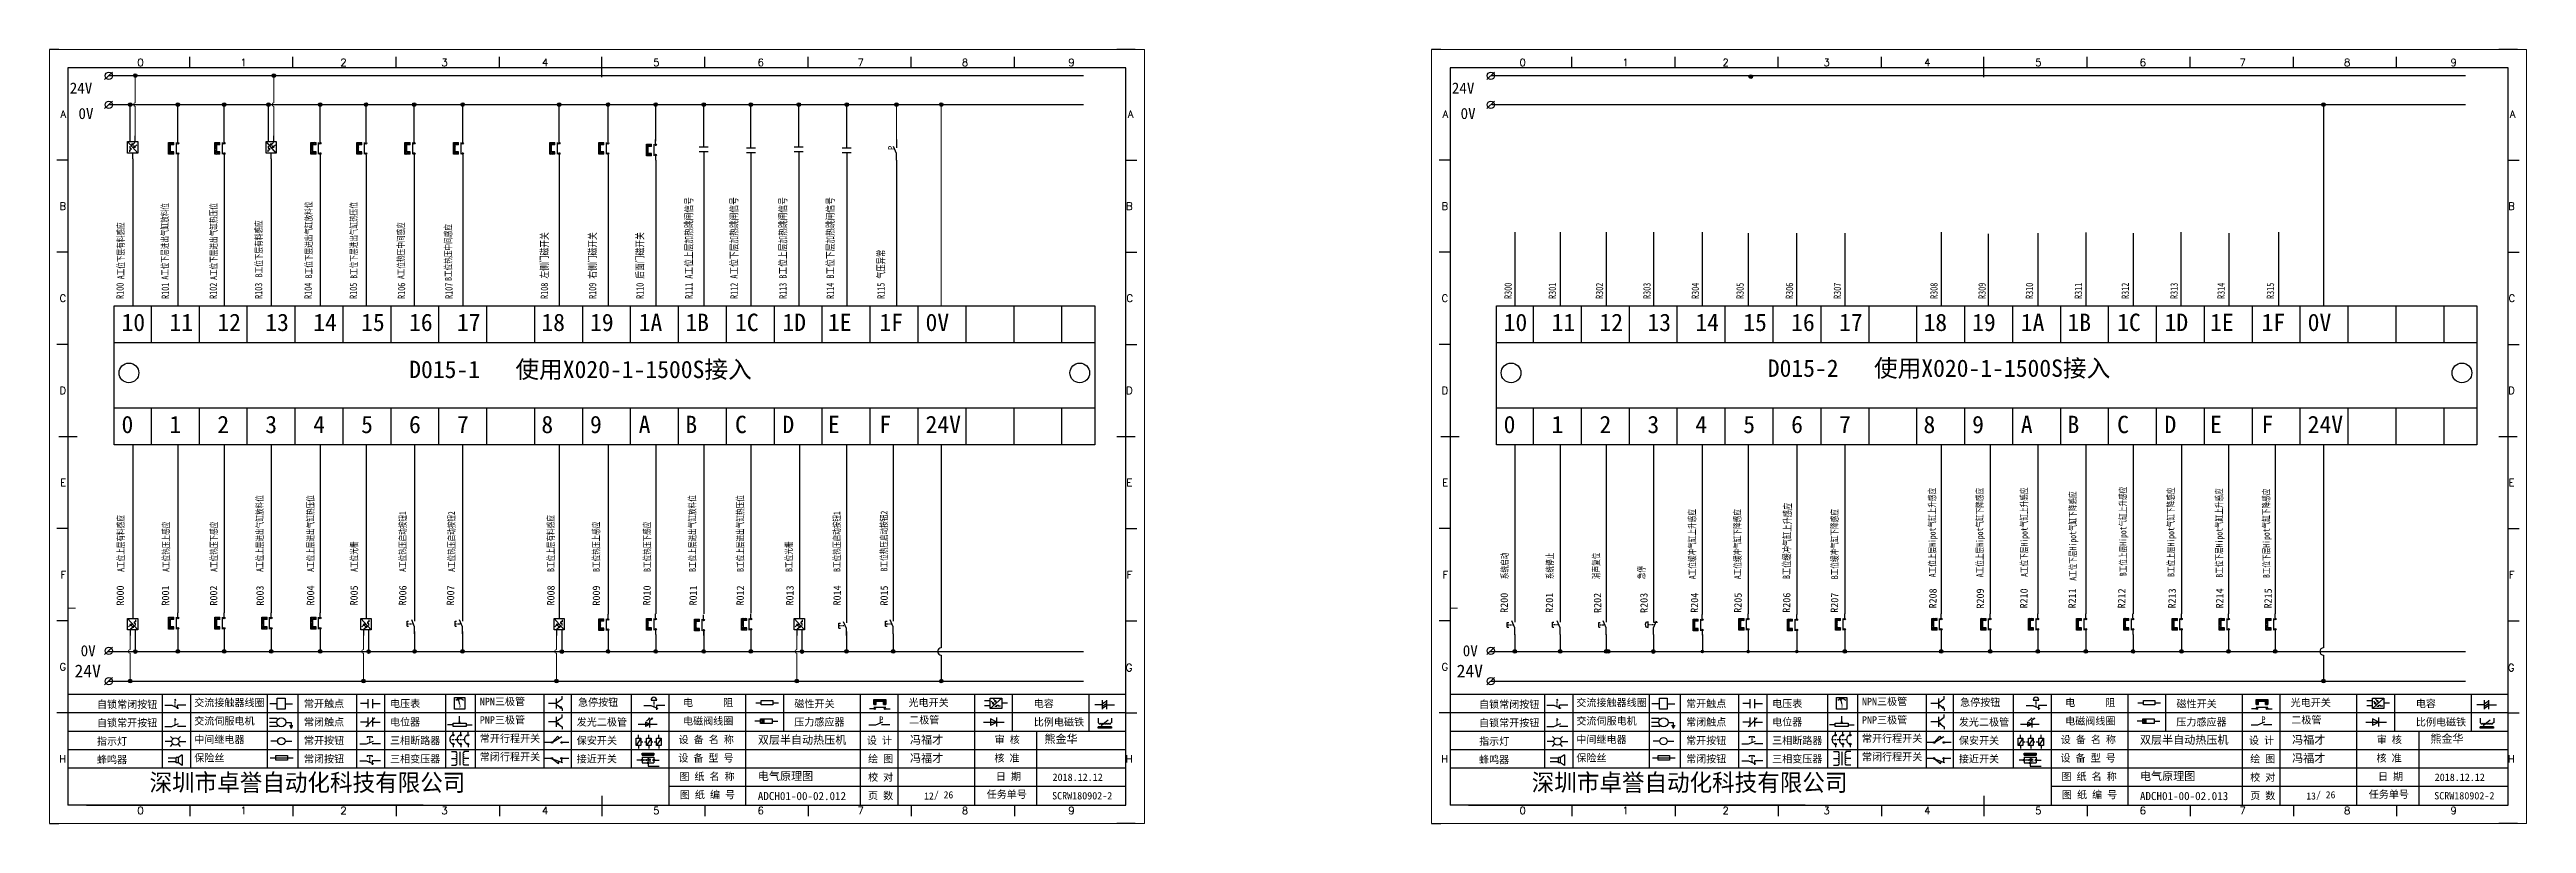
# Model space of a CAD drawing. Extents: x 33864 to 41687, y -3582 to -110.
# Drawn here: x 35593 to 36265, y -3232 to -3022 of the extents above; entities that cross this region are included whole.
import ezdxf
from ezdxf.enums import TextEntityAlignment as Align

# ---------------------------------------------------------------- set-up
doc = ezdxf.new("R2010")
doc.units = 0
doc.header["$MEASUREMENT"] = 0
doc.layers.add('AE_BOR', color=1, linetype='Continuous')
doc.layers.add('细实线层', color=7, linetype='Continuous')
doc.styles.add('WD', font='romans.shx', dxfattribs={"bigfont": 'gbcbig.shx'})
doc.styles.add('宋', font='', dxfattribs={"width": 0.7})
doc.styles.add('汉字', font='')
doc.styles.get('宋').set_extended_font_data('SimSun')
doc.styles.get('汉字').set_extended_font_data('新宋体')

msp = doc.modelspace()

# ---------------------------------------------------------------- texts
at = {"lineweight": -2, "style": '宋', "width": 0.7}
for s, height, rotation, p in [('A工位下层有料感应', 1.8333, 90.11445, (35613.091, -3084.442)), ('A工位下层进出气缸放料位', 1.83334, 90.11445, (35625.069, -3084.568)), ('A工位下层进出气缸热压位', 1.83334, 90.11445, (35638.3, -3084.627)), ('B工位下层有料感应', 1.8333, 90.11445, (35650.533, -3083.91)), ('B工位下层进出气缸放料位', 1.83334, 90.11445, (35664.083, -3084.178)), ('B工位下层进出气缸热压位', 1.83334, 90.11445, (35676.303, -3084.315)), ('A工位热压中间感应', 1.8333, 90.11445, (35689.124, -3084.405)), ('B工位热压中间感应', 1.8333, 90.11445, (35701.936, -3084.892)), ('A工位上层进出气缸放料位', 1.83334, 90.11445, (35650.796, -3163.852)), ('A工位上层进出气缸热压位', 1.83334, 90.11445, (35664.571, -3163.852)), ('B工位上层进出气缸放料位', 1.83334, 90.11445, (35768.165, -3163.852)), ('B工位上层进出气缸热压位', 1.83334, 90.11445, (35781.161, -3163.852)), ('A工位上层Hipot气缸上升感应', 1.83334, 90.11445, (36104.535, -3165.317)), ('A工位上层Hipot气缸下降感应', 1.83334, 90.11445, (36117.421, -3165.317)), ('A工位下层Hipot气缸上升感应', 1.83334, 90.11445, (36129.469, -3165.212)), ('A工位下层Hipot气缸下降感应', 1.83334, 90.11445, (36142.67, -3166.26)), ('B工位上层Hipot气缸上升感应', 1.83334, 90.11445, (36156.29, -3165.003)), ('B工位上层Hipot气缸下降感应', 1.83334, 90.11445, (36169.281, -3165.212)), ('B工位下层Hipot气缸上升感应', 1.83334, 90.11445, (36182.377, -3165.422)), ('B工位下层Hipot气缸下降感应', 1.83334, 90.11445, (36195.158, -3165.527)), ('A工位上层有料感应', 1.8333, 90.11445, (35613.095, -3163.852)), ('A工位热压上感应', 1.8333, 90.11445, (35625.374, -3163.852)), ('A工位热压下感应', 1.8333, 90.11445, (35638.37, -3163.852)), ('A工位热压启动按钮1', 1.8333, 90.11445, (35689.578, -3163.852)), ('A工位热压启动按钮2', 1.8333, 90.11445, (35702.824, -3163.852)), ('B工位上层有料感应', 1.8333, 90.11445, (35729.76, -3163.852)), ('B工位热压上感应', 1.8333, 90.11445, (35742.069, -3163.852)), ('B工位热压下感应', 1.8333, 90.11445, (35755.886, -3163.852)), ('B工位热压启动按钮1', 1.8333, 90.11445, (35807.362, -3163.852)), ('B工位热压启动按钮2', 1.8333, 90.11445, (35820.147, -3163.727)), ('A工位缓冲气缸上升感应', 1.83334, 90.11445, (36039.404, -3165.831)), ('A工位缓冲气缸下降感应', 1.83334, 90.11445, (36051.684, -3165.831)), ('B工位缓冲气缸上升感应', 2, 88.834137, (36065.005, -3165.831)), ('B工位缓冲气缸下降感应', 1.83334, 90.11445, (36078.025, -3165.831)), ('A工位光栅', 1.8333, 90.11445, (35676.395, -3163.852)), ('B工位光栅', 1.8333, 90.11445, (35794.347, -3163.852)), ('系统启动', 1.8333, 90.11445, (35988.53, -3165.831)), ('系统停止', 1.8333, 90.11445, (36000.809, -3165.831)), ('消声复位', 1.8333, 90.11445, (36013.337, -3165.831)), ('急停', 1.8333, 90.11445, (36025.617, -3165.831))]:
    msp.add_text(s, height=height, rotation=rotation, dxfattribs=at).set_placement(p)
at = {"color": 0, "lineweight": -2}
for s, rotation, p in [('R000', 90.11445, (35613.023, -3172.991)), ('R001 ', 90.11445, (35625.299, -3172.991)), ('R002 ', 91.14786, (35638.401, -3172.991)), ('R003 ', 91.14786, (35650.997, -3172.991)), ('R004 ', 89.742352, (35664.63, -3172.991)), ('R005 ', 88.834137, (35676.381, -3172.991)), ('R006 ', 88.834137, (35689.575, -3172.991)), ('R007 ', 88.834137, (35702.575, -3172.991)), ('R008 ', 89.470571, (35729.811, -3172.991)), ('R009', 90.584814, (35742.201, -3172.991)), ('R010 ', 89.116014, (35755.846, -3172.991)), ('R011 ', 89.116014, (35768.415, -3172.991)), ('R012 ', 89.116014, (35781.171, -3172.991)), ('R013 ', 89.116014, (35794.631, -3172.991)), ('R014 ', 89.116014, (35807.452, -3172.991)), ('R015 ', 88.834137, (35820.184, -3173.013)), ('R200', 90.11445, (35988.459, -3174.97)), ('R201 ', 90.11445, (36000.734, -3174.97)), ('R202 ', 91.14786, (36013.836, -3174.97)), ('R203 ', 91.14786, (36026.432, -3174.97)), ('R204 ', 89.742352, (36040.065, -3174.97)), ('R205 ', 88.834137, (36051.816, -3174.97)), ('R206 ', 88.834137, (36065.011, -3174.97)), ('R207 ', 88.834137, (36078.011, -3174.97)), ('R208 ', 89.470571, (36104.722, -3173.792)), ('R209', 90.584814, (36117.636, -3173.792)), ('R210 ', 89.116014, (36129.383, -3173.792)), ('R211 ', 89.116014, (36142.505, -3173.792)), ('R212 ', 89.116014, (36155.918, -3173.792)), ('R213 ', 89.116014, (36169.576, -3173.792)), ('R214 ', 89.116014, (36182.52, -3173.792)), ('R215 ', 88.834137, (36195.619, -3173.792))]:
    msp.add_text(s, height=2, rotation=rotation, dxfattribs=at).set_placement(p)
at = {"color": 0, "lineweight": -2, "attachment_point": 1}
for s, insert, char_height, width in [('24V', (35598.316, -3031.083), 3, 14.27309), ('24V', (35973.261, -3031.083), 3, 14.27309), ('0V', (35600.682, -3037.981), 3, 14.27309), ('0V', (35975.628, -3037.981), 3, 14.27309), ('10', (35612.364, -3093.798), 4.7064, 7.20347), ('11', (35625.364, -3093.798), 4.7064, 7.20347), ('12', (35638.364, -3093.798), 4.7064, 7.20347), ('13', (35651.364, -3093.798), 4.7064, 7.20347), ('14', (35664.364, -3093.798), 4.7064, 7.20347), ('15', (35677.364, -3093.798), 4.7064, 7.20347), ('16', (35690.364, -3093.798), 4.7064, 7.20347), ('17', (35703.364, -3093.798), 4.7064, 7.20347), ('18', (35726.266, -3093.798), 4.7064, 7.20347), ('19', (35739.466, -3093.798), 4.7064, 7.20347), ('1A', (35752.666, -3093.798), 4.7064, 7.20347), ('1B', (35765.328, -3093.798), 4.7064, 7.20347), ('1C', (35778.807, -3093.798), 4.7064, 7.20347), ('1D', (35791.647, -3093.798), 4.7064, 7.20347), ('1E', (35804.008, -3093.798), 4.7064, 7.20347), ('1F', (35817.967, -3093.798), 4.7064, 7.20347), ('0V', (35830.488, -3093.798), 4.7064, 7.20347), ('10', (35987.309, -3093.798), 4.7064, 7.20347), ('11', (36000.309, -3093.798), 4.7064, 7.20347), ('12', (36013.309, -3093.798), 4.7064, 7.20347), ('13', (36026.309, -3093.798), 4.7064, 7.20347), ('14', (36039.309, -3093.798), 4.7064, 7.20347), ('15', (36052.309, -3093.798), 4.7064, 7.20347), ('16', (36065.309, -3093.798), 4.7064, 7.20347), ('17', (36078.309, -3093.798), 4.7064, 7.20347), ('18', (36101.212, -3093.798), 4.7064, 7.20347), ('19', (36114.412, -3093.798), 4.7064, 7.20347), ('1A', (36127.611, -3093.798), 4.7064, 7.20347), ('1B', (36140.273, -3093.798), 4.7064, 7.20347), ('1C', (36153.753, -3093.798), 4.7064, 7.20347), ('1D', (36166.593, -3093.798), 4.7064, 7.20347), ('1E', (36178.954, -3093.798), 4.7064, 7.20347), ('1F', (36192.912, -3093.798), 4.7064, 7.20347), ('0V', (36205.433, -3093.798), 4.7064, 7.20347), ('D015-1   {\\f宋体|b0|i0|c134|p2;使用X020-1-1500S接入}', (35690.417, -3106.565), 4.70644, 109.63138), ('D015-2   {\\f宋体|b0|i0|c134|p2;使用X020-1-1500S接入}', (36058.964, -3106.232), 4.70644, 123.04148), ('0', (35612.364, -3121.502), 4.706, 7.20347), ('1', (35625.364, -3121.502), 4.706, 7.20347), ('2', (35638.364, -3121.502), 4.706, 7.20347), ('3', (35651.364, -3121.502), 4.706, 7.20347), ('4', (35664.364, -3121.502), 4.706, 7.20347), ('5', (35677.364, -3121.502), 4.706, 7.20347), ('6', (35690.364, -3121.502), 4.706, 7.20347), ('7', (35703.364, -3121.502), 4.706, 7.20347), ('8', (35726.266, -3121.502), 4.706, 7.20347), ('9', (35739.466, -3121.502), 4.706, 7.20347), ('A', (35752.666, -3121.502), 4.706, 7.20347), ('B', (35765.328, -3121.502), 4.706, 7.20347), ('C', (35778.807, -3121.502), 4.706, 7.20347), ('D', (35791.647, -3121.502), 4.706, 7.20347), ('E', (35804.008, -3121.502), 4.706, 7.20347), ('F', (35817.967, -3121.502), 4.706, 7.20347), ('24V', (35830.488, -3121.502), 4.7064, 7.20347), ('0', (35987.309, -3121.502), 4.706, 7.20347), ('1', (36000.309, -3121.502), 4.706, 7.20347), ('2', (36013.309, -3121.502), 4.706, 7.20347), ('3', (36026.309, -3121.502), 4.706, 7.20347), ('4', (36039.309, -3121.502), 4.706, 7.20347), ('5', (36052.309, -3121.502), 4.706, 7.20347), ('6', (36065.309, -3121.502), 4.706, 7.20347), ('7', (36078.309, -3121.502), 4.706, 7.20347), ('8', (36101.212, -3121.502), 4.706, 7.20347), ('9', (36114.412, -3121.502), 4.706, 7.20347), ('A', (36127.611, -3121.502), 4.706, 7.20347), ('B', (36140.273, -3121.502), 4.706, 7.20347), ('C', (36153.753, -3121.502), 4.706, 7.20347), ('D', (36166.593, -3121.502), 4.706, 7.20347), ('E', (36178.954, -3121.502), 4.706, 7.20347), ('F', (36192.912, -3121.502), 4.706, 7.20347), ('24V', (36205.433, -3121.502), 4.7064, 7.20347), ('0V', (35601.274, -3183.75), 3, 14.27309), ('0V', (35976.219, -3183.75), 3, 14.27309), ('24V', (35599.617, -3189.015), 3.5, 14.27309), ('24V', (35974.562, -3189.015), 3.5, 14.27309), ('深圳市卓誉自动化科技有限公司', (35619.976, -3218.657), 4.70644, 96.11383), ('深圳市卓誉自动化科技有限公司', (35994.922, -3218.657), 4.70644, 96.11383)]:
    msp.add_mtext(s, dxfattribs=dict(at, insert=insert, char_height=char_height, width=width))
at = {"color": 0, "lineweight": -2, "char_height": 2, "width": 71.79445, "attachment_point": 1, "rotation": 90, "style": '宋'}
for s, insert in [('R111 {\\W0.75;\\C256;A工位上层加热跳闸信号}', (35765.267, -3089.782)), ('R112 {\\W0.75;\\C256;A工位下层加热跳闸信号}', (35777.523, -3089.782)), ('R113{\\C256; \\W0.75;B工位上层加热跳闸信号}', (35790.784, -3089.782)), ('R114 {\\W0.75;\\C256;B工位下层加热跳闸信号}', (35803.643, -3089.782)), ('R108 {\\W0.75;\\C256;左侧门磁开关}', (35726.088, -3089.782)), ('R109 {\\W0.75;\\C256;右侧门磁开关}', (35739.147, -3089.782)), ('R110 {\\W0.75;\\C256;后面门磁开关}', (35752.006, -3089.782)), ('R115 气压异常 ', (35817.379, -3089.782)), ('R100 ', (35610.959, -3089.782)), ('R101 ', (35623.239, -3089.782)), ('R102 ', (35636.263, -3089.782)), ('R103 ', (35648.543, -3089.782)), ('R104 ', (35661.98, -3089.782)), ('R105 ', (35674.259, -3089.782)), ('R106 ', (35687.31, -3089.782)), ('R107 ', (35700.169, -3089.782)), ('R300', (35987.512, -3089.782)), ('R301', (35999.512, -3089.782)), ('R302', (36012.307, -3089.782)), ('R303', (36025.175, -3089.782)), ('R304', (36038.311, -3089.782)), ('R305', (36050.445, -3089.782)), ('R306', (36063.839, -3089.782)), ('R307', (36076.849, -3089.782)), ('R308', (36103.033, -3089.782)), ('R309', (36116.093, -3089.782)), ('R310', (36128.952, -3089.782)), ('R311 ', (36142.212, -3089.782)), ('R312', (36154.937, -3089.782)), ('R313', (36168.177, -3089.782)), ('R314', (36180.93, -3089.782)), ('R315', (36194.325, -3089.782))]:
    msp.add_mtext(s, dxfattribs=dict(at, insert=insert))
at = {"char_height": 2, "attachment_point": 1, "style": '汉字'}
for s, insert in [('{\\fKaiTi_GB2312|b0|i0|c134|p49;交流接触器线圈}', (35632.093, -3198.319)), ('{\\fKaiTi_GB2312|b0|i0|c134|p49;常开触点}', (35661.847, -3198.606)), ('{\\fKaiTi_GB2312|b0|i0|c134|p49;电压表}', (35685.207, -3198.597)), ('{\\fKaiTi_GB2312|b0|i0|c134|p49;NPN三极管}', (35709.573, -3198.036)), ('{\\fKaiTi_GB2312|b0|i0|c134|p49;急停按钮}', (35736.195, -3198.248)), ('{\\fKaiTi_GB2312|b0|i0|c134|p49;电      阻}', (35764.701, -3198.321)), ('{\\fKaiTi_GB2312|b0|i0|c134|p49;磁性开关}', (35794.912, -3198.657)), ('{\\fKaiTi_GB2312|b0|i0|c134|p49;光电开关}', (35825.862, -3198.319)), ('{\\fKaiTi_GB2312|b0|i0|c134|p49;电容}', (35859.838, -3198.607)), ('{\\fKaiTi_GB2312|b0|i0|c134|p49;交流接触器线圈}', (36007.039, -3198.319)), ('{\\fKaiTi_GB2312|b0|i0|c134|p49;常开触点}', (36036.792, -3198.606)), ('{\\fKaiTi_GB2312|b0|i0|c134|p49;电压表}', (36060.152, -3198.597)), ('{\\fKaiTi_GB2312|b0|i0|c134|p49;NPN三极管}', (36084.518, -3198.036)), ('{\\fKaiTi_GB2312|b0|i0|c134|p49;急停按钮}', (36111.14, -3198.248)), ('{\\fKaiTi_GB2312|b0|i0|c134|p49;电      阻}', (36139.646, -3198.321)), ('{\\fKaiTi_GB2312|b0|i0|c134|p49;磁性开关}', (36169.857, -3198.657)), ('{\\fKaiTi_GB2312|b0|i0|c134|p49;光电开关}', (36200.808, -3198.319)), ('{\\fKaiTi_GB2312|b0|i0|c134|p49;电容}', (36234.783, -3198.607)), ('{\\fKaiTi_GB2312|b0|i0|c134|p49;自锁常闭按钮}', (35605.699, -3198.813)), ('{\\fKaiTi_GB2312|b0|i0|c134|p49;自锁常开按钮}', (35605.699, -3203.813)), ('{\\fKaiTi_GB2312|b0|i0|c134|p49;交流伺服电机}', (35632.093, -3203.319)), ('{\\fKaiTi_GB2312|b0|i0|c134|p49;常闭触点}', (35661.847, -3203.606)), ('{\\fKaiTi_GB2312|b0|i0|c134|p49;电位器}', (35685.207, -3203.597)), ('{\\fKaiTi_GB2312|b0|i0|c134|p49;PNP三极管}', (35709.573, -3203.036)), ('{\\fKaiTi_GB2312|b0|i0|c134|p49;发光二极管}', (35735.862, -3203.607)), ('{\\fKaiTi_GB2312|b0|i0|c134|p49;电磁阀线圈}', (35764.701, -3203.321)), ('{\\fKaiTi_GB2312|b0|i0|c134|p49;压力感应器}', (35794.859, -3203.597)), ('{\\fKaiTi_GB2312|b0|i0|c134|p49;二极管}', (35826.044, -3203.036)), ('{\\fKaiTi_GB2312|b0|i0|c134|p49;比例电磁铁}', (35859.838, -3203.607)), ('{\\fKaiTi_GB2312|b0|i0|c134|p49;自锁常闭按钮}', (35980.644, -3198.813)), ('{\\fKaiTi_GB2312|b0|i0|c134|p49;自锁常开按钮}', (35980.644, -3203.813)), ('{\\fKaiTi_GB2312|b0|i0|c134|p49;交流伺服电机}', (36007.039, -3203.319)), ('{\\fKaiTi_GB2312|b0|i0|c134|p49;常闭触点}', (36036.792, -3203.606)), ('{\\fKaiTi_GB2312|b0|i0|c134|p49;电位器}', (36060.152, -3203.597)), ('{\\fKaiTi_GB2312|b0|i0|c134|p49;PNP三极管}', (36084.518, -3203.036)), ('{\\fKaiTi_GB2312|b0|i0|c134|p49;发光二极管}', (36110.807, -3203.607)), ('{\\fKaiTi_GB2312|b0|i0|c134|p49;电磁阀线圈}', (36139.646, -3203.321)), ('{\\fKaiTi_GB2312|b0|i0|c134|p49;压力感应器}', (36169.804, -3203.597)), ('{\\fKaiTi_GB2312|b0|i0|c134|p49;二极管}', (36200.989, -3203.036)), ('{\\fKaiTi_GB2312|b0|i0|c134|p49;比例电磁铁}', (36234.783, -3203.607)), ('{\\fKaiTi_GB2312|b0|i0|c134|p49;指示灯}', (35605.699, -3208.813)), ('{\\fKaiTi_GB2312|b0|i0|c134|p49;中间继电器}', (35632.093, -3208.319)), ('{\\fKaiTi_GB2312|b0|i0|c134|p49;常开按钮}', (35661.847, -3208.606)), ('{\\fKaiTi_GB2312|b0|i0|c134|p49;三相断路器}', (35685.207, -3208.597)), ('{\\fKaiTi_GB2312|b0|i0|c134|p49;常开行程开关}', (35709.573, -3208.036)), ('{\\fKaiTi_GB2312|b0|i0|c134|p49;保安开关}', (35735.862, -3208.607)), ('{\\fKaiTi_GB2312|b0|i0|c134|p0;设 备 名 称}', (35763.494, -3208.372)), ('{\\fKaiTi_GB2312|b0|i0|c134|p0;设 计}', (35814.561, -3208.588)), ('{\\fKaiTi_GB2312|b0|i0|c134|p0;审 核}', (35849.229, -3208.379)), ('{\\fKaiTi_GB2312|b0|i0|c134|p49;指示灯}', (35980.644, -3208.813)), ('{\\fKaiTi_GB2312|b0|i0|c134|p49;中间继电器}', (36007.039, -3208.319)), ('{\\fKaiTi_GB2312|b0|i0|c134|p49;常开按钮}', (36036.792, -3208.606)), ('{\\fKaiTi_GB2312|b0|i0|c134|p49;三相断路器}', (36060.152, -3208.597)), ('{\\fKaiTi_GB2312|b0|i0|c134|p49;常开行程开关}', (36084.518, -3208.036)), ('{\\fKaiTi_GB2312|b0|i0|c134|p49;保安开关}', (36110.807, -3208.607)), ('{\\fKaiTi_GB2312|b0|i0|c134|p0;设 备 名 称}', (36138.439, -3208.372)), ('{\\fKaiTi_GB2312|b0|i0|c134|p0;设 计}', (36189.506, -3208.588)), ('{\\fKaiTi_GB2312|b0|i0|c134|p0;审 核}', (36224.174, -3208.379)), ('{\\fKaiTi_GB2312|b0|i0|c134|p49;蜂鸣器}', (35605.699, -3213.813)), ('{\\fKaiTi_GB2312|b0|i0|c134|p49;保险丝}', (35632.093, -3213.319)), ('{\\fKaiTi_GB2312|b0|i0|c134|p49;常闭按钮}', (35661.847, -3213.606)), ('{\\fKaiTi_GB2312|b0|i0|c134|p49;三相变压器}', (35685.207, -3213.597)), ('{\\fKaiTi_GB2312|b0|i0|c134|p49;常闭行程开关}', (35709.573, -3213.036)), ('{\\fKaiTi_GB2312|b0|i0|c134|p49;接近开关}', (35735.862, -3213.607)), ('{\\fKaiTi_GB2312|b0|i0|c134|p0;设 备 型 号}', (35763.419, -3213.372)), ('{\\fKaiTi_GB2312|b0|i0|c134|p0;图 纸 名 称}', (35763.703, -3218.372)), ('{\\fKaiTi_GB2312|b0|i0|c134|p0;校 对}', (35814.889, -3218.588)), ('{\\fKaiTi_GB2312|b0|i0|c134|p0;绘 图}', (35814.889, -3213.588)), ('{\\fKaiTi_GB2312|b0|i0|c134|p0;核 准}', (35849.159, -3213.379)), ('{\\fKaiTi_GB2312|b0|i0|c134|p0;日 期}', (35849.556, -3218.379)), ('{\\fKaiTi_GB2312|b0|i0|c134|p49;蜂鸣器}', (35980.644, -3213.813)), ('{\\fKaiTi_GB2312|b0|i0|c134|p49;保险丝}', (36007.039, -3213.319)), ('{\\fKaiTi_GB2312|b0|i0|c134|p49;常闭按钮}', (36036.792, -3213.606)), ('{\\fKaiTi_GB2312|b0|i0|c134|p49;三相变压器}', (36060.152, -3213.597)), ('{\\fKaiTi_GB2312|b0|i0|c134|p49;常闭行程开关}', (36084.518, -3213.036)), ('{\\fKaiTi_GB2312|b0|i0|c134|p49;接近开关}', (36110.807, -3213.607)), ('{\\fKaiTi_GB2312|b0|i0|c134|p0;设 备 型 号}', (36138.365, -3213.372)), ('{\\fKaiTi_GB2312|b0|i0|c134|p0;图 纸 名 称}', (36138.649, -3218.372)), ('{\\fKaiTi_GB2312|b0|i0|c134|p0;校 对}', (36189.835, -3218.588)), ('{\\fKaiTi_GB2312|b0|i0|c134|p0;绘 图}', (36189.835, -3213.588)), ('{\\fKaiTi_GB2312|b0|i0|c134|p0;核 准}', (36224.104, -3213.379)), ('{\\fKaiTi_GB2312|b0|i0|c134|p0;日 期}', (36224.501, -3218.379)), ('{\\fKaiTi_GB2312|b0|i0|c134|p0;图 纸 编 号}', (35763.821, -3223.324)), ('{\\fKaiTi_GB2312|b0|i0|c134|p0;页 数}', (35814.889, -3223.588)), ('{\\fKaiTi_GB2312|b0|i0|c134|p0;任务单号}', (35847.056, -3223.229)), ('{\\fKaiTi_GB2312|b0|i0|c134|p0;SCRW180902-2}', (35864.82, -3223.602)), ('{\\fKaiTi_GB2312|b0|i0|c134|p0;图 纸 编 号}', (36138.766, -3223.324)), ('{\\fKaiTi_GB2312|b0|i0|c134|p0;页 数}', (36189.835, -3223.588)), ('{\\fKaiTi_GB2312|b0|i0|c134|p0;任务单号}', (36222.002, -3223.229)), ('{\\fKaiTi_GB2312|b0|i0|c134|p0;SCRW180902-2}', (36239.765, -3223.602))]:
    msp.add_mtext(s, dxfattribs=dict(at, insert=insert))
at = {"attachment_point": 1}
for s, insert, char_height, width in [('{\\fKaiTi_GB2312|b0|i0|c134|p49;双层半自动热压机}', (35784.987, -3208.329), 2.2, 25.19594), ('{\\fKaiTi_GB2312|b0|i0|c134|p49;冯福才}', (35826.273, -3208.329), 2.2, 15.31746), ('{\\fKaiTi_GB2312|b0|i0|c134|p49;熊金华}', (35862.744, -3208.081), 2.2, 15.31746), ('{\\fKaiTi_GB2312|b0|i0|c134|p49;双层半自动热压机}', (36159.932, -3208.329), 2.2, 25.63927), ('{\\fKaiTi_GB2312|b0|i0|c134|p49;冯福才}', (36201.218, -3208.329), 2.2, 15.31746), ('{\\fKaiTi_GB2312|b0|i0|c134|p49;熊金华}', (36238.723, -3208.028), 2.2, 15.31746), ('{\\fKaiTi_GB2312|b0|i0|c134|p49;电气原理图}', (35784.987, -3218.18), 2.2, 25.88003), ('{\\fKaiTi_GB2312|b0|i0|c134|p49;冯福才}', (35826.273, -3213.329), 2.2, 15.31746), ('{\\fKaiTi_GB2312|b0|i0|c134|p49;2018.12.12}', (35864.943, -3218.583), 2, 60.2542), ('{\\fKaiTi_GB2312|b0|i0|c134|p49;电气原理图}', (36159.932, -3218.18), 2.2, 25.88003), ('{\\fKaiTi_GB2312|b0|i0|c134|p49;冯福才}', (36201.218, -3213.329), 2.2, 15.31746), ('{\\fKaiTi_GB2312|b0|i0|c134|p49;2018.12.12}', (36239.889, -3218.583), 2, 60.2542), ('{\\fKaiTi_GB2312|b0|i0|c134|p49;ADCH01-00-02.012}', (35784.987, -3223.58), 2.2, 25.68687), ('{\\fKaiTi_GB2312|b0|i0|c134|p49;12}', (35830.107, -3223.708), 1.92, 2.26819), ('{\\fKaiTi_GB2312|b0|i0|c134|p49;/ 26}', (35832.778, -3223.386), 1.92, 6.84443), ('{\\fKaiTi_GB2312|b0|i0|c134|p49;ADCH01-00-02.013}', (36159.932, -3223.58), 2.2, 25.68687), ('{\\fKaiTi_GB2312|b0|i0|c134|p49;13}', (36205.052, -3223.708), 1.92, 2.26819), ('{\\fKaiTi_GB2312|b0|i0|c134|p49;/ 26}', (36207.723, -3223.386), 1.92, 6.84443)]:
    msp.add_mtext(s, dxfattribs=dict(at, insert=insert, char_height=char_height, width=width))
at = {"layer": 'AE_BOR', "style": 'WD'}
for s, p in [('0', (35617.51, -3026.628)), ('1', (35645.435, -3026.628)), ('2', (35672.585, -3026.628)), ('3', (35699.985, -3026.628)), ('4', (35727.286, -3026.628)), ('5', (35757.435, -3026.628)), ('6', (35785.78, -3026.628)), ('7', (35812.877, -3026.628)), ('8', (35841.207, -3026.628)), ('9', (35870.071, -3026.628)), ('0', (35992.455, -3026.628)), ('1', (36020.381, -3026.628)), ('2', (36047.53, -3026.628)), ('3', (36074.93, -3026.628)), ('4', (36102.231, -3026.628)), ('5', (36132.38, -3026.628)), ('6', (36160.725, -3026.628)), ('7', (36187.823, -3026.628)), ('8', (36216.153, -3026.628)), ('9', (36245.017, -3026.628)), ('0', (35617.51, -3229.628)), ('1', (35645.435, -3229.628)), ('2', (35672.585, -3229.628)), ('3', (35699.985, -3229.628)), ('4', (35727.286, -3229.628)), ('5', (35757.435, -3229.628)), ('6', (35785.78, -3229.628)), ('7', (35812.877, -3229.628)), ('8', (35841.207, -3229.628)), ('9', (35870.071, -3229.628)), ('0', (35992.455, -3229.628)), ('1', (36020.381, -3229.628)), ('2', (36047.53, -3229.628)), ('3', (36074.93, -3229.628)), ('4', (36102.231, -3229.628)), ('5', (36132.38, -3229.628)), ('6', (36160.725, -3229.628)), ('7', (36187.823, -3229.628)), ('8', (36216.153, -3229.628)), ('9', (36245.017, -3229.628))]:
    msp.add_text(s, height=2, dxfattribs=at).set_placement(p, align=Align.CENTER)
for s, p in [('A', (35597.343, -3039.628)), ('A', (35886.867, -3039.628)), ('A', (35972.288, -3039.628)), ('A', (36261.812, -3039.628)), ('B', (35597.343, -3064.628)), ('B', (35886.676, -3064.628)), ('B', (35972.288, -3064.628)), ('B', (36261.622, -3064.628)), ('C', (35597.343, -3089.628)), ('C', (35886.772, -3089.628)), ('C', (35972.288, -3089.628)), ('C', (36261.717, -3089.628)), ('D', (35597.343, -3114.628)), ('D', (35886.676, -3114.628)), ('D', (35972.288, -3114.628)), ('D', (36261.622, -3114.628)), ('E', (35597.343, -3139.628)), ('E', (35886.581, -3139.628)), ('E', (35972.288, -3139.628)), ('E', (36261.527, -3139.628)), ('F', (35597.343, -3164.628)), ('F', (35886.581, -3164.628)), ('F', (35886.581, -3164.628)), ('F', (35972.288, -3164.628)), ('F', (36261.527, -3164.628)), ('F', (36261.527, -3164.628)), ('G', (35597.343, -3189.628)), ('G', (35886.581, -3189.847)), ('G', (35972.288, -3189.628)), ('G', (36261.527, -3189.847)), ('H', (35597.343, -3214.628)), ('H', (35886.676, -3214.628)), ('H', (35972.288, -3214.628)), ('H', (36261.622, -3214.628))]:
    msp.add_text(s, height=2, dxfattribs=at).set_placement(p, align=Align.MIDDLE_RIGHT)

# ---------------------------------------------------------------- blocks, each defined once
blk = doc.blocks.new('磁性开关')
at = {"linetype": 'ByBlock'}
h = blk.add_hatch(dxfattribs=at)
h.set_pattern_fill('ANSI31', color=256, scale=0.1, style=0)
h.set_pattern_definition([(45, (0, 0), (-0.224506403, 0.224506403), [])])
h.paths.add_polyline_path([(-1907.69, -775.29), (-1910.88, -775.29), (-1910.88, -776.69), (-1910.25, -776.69), (-1910.25, -775.79), (-1908.31, -775.79), (-1908.31, -776.69), (-1907.69, -776.69)])
for p, q in [((-1910.91, -777.81), (-1912.09, -777.81)), ((-1910.88, -776.69), (-1910.88, -775.29)), ((-1910.88, -775.29), (-1907.69, -775.29)), ((-1910.88, -776.69), (-1910.25, -776.69)), ((-1910.88, -777.39), (-1907.69, -777.39)), ((-1910.25, -776.69), (-1910.25, -775.79)), ((-1910.25, -775.79), (-1908.31, -775.79)), ((-1908.31, -776.69), (-1908.31, -775.79)), ((-1908.31, -776.69), (-1907.69, -776.69)), ((-1907.69, -775.29), (-1907.69, -776.69)), ((-1907.66, -777.81), (-1906.48, -777.81))]:
    blk.add_line(p, q, dxfattribs=at)
for centre in [(-1910.68, -777.81), (-1907.88, -777.81)]:
    blk.add_circle(centre, 0.225, dxfattribs=at)
blk = doc.blocks.new('*U94')
at = {"linetype": 'ByBlock'}
for p, q in [((-1911.92, -782.07), (-1910.06, -782.07)), ((-1910.06, -782.07), (-1908.18, -782.88)), ((-1909.23, -780.45), (-1909.23, -780.67)), ((-1909.23, -780.45), (-1908.92, -780.84)), ((-1909.23, -780.84), (-1909.23, -781.05)), ((-1909.23, -781.23), (-1909.23, -781.44)), ((-1909.23, -781.61), (-1909.23, -781.83)), ((-1909.23, -782), (-1909.23, -782.21)), ((-1909.23, -782.38), (-1909.23, -782.43)), ((-1908.52, -783.07), (-1908.52, -782.07)), ((-1906.25, -782.07), (-1908.52, -782.07))]:
    blk.add_line(p, q, dxfattribs=at)
blk = doc.blocks.new('*U95')
at = {"linetype": 'ByBlock'}
for p, q in [((-1911.92, -792.89), (-1910.06, -792.89)), ((-1910.06, -792.89), (-1908.18, -792.08)), ((-1908.88, -791.17), (-1909.23, -790.71)), ((-1909.23, -790.71), (-1909.23, -790.92)), ((-1909.23, -791.09), (-1909.23, -791.31)), ((-1909.23, -791.48), (-1909.23, -791.69)), ((-1909.23, -791.86), (-1909.23, -792.08)), ((-1909.23, -792.25), (-1909.23, -792.47)), ((-1906.25, -792.89), (-1908.52, -792.89))]:
    blk.add_line(p, q, dxfattribs=at)
blk = doc.blocks.new('蜂鸣器')
at = {"linetype": 'ByBlock'}
for p, q in [((-1908.8, -796.48), (-1911.01, -796.48)), ((-1908.8, -797.46), (-1911.01, -797.46)), ((-1908.25, -796.26), (-1908.8, -796.26)), ((-1908.8, -797.68), (-1908.8, -796.26)), ((-1908.25, -797.68), (-1908.8, -797.68)), ((-1907.17, -795.53), (-1908.25, -796.26)), ((-1908.25, -797.68), (-1908.25, -796.26)), ((-1907.17, -798.41), (-1908.25, -797.68)), ((-1907.17, -795.53), (-1907.17, -798.41))]:
    blk.add_line(p, q, dxfattribs=at)
blk = doc.blocks.new('指示灯')
at = {"linetype": 'ByBlock'}
for p, q in [((-1854.25, -776.92), (-1856.06, -776.92)), ((-1854.62, -775.59), (-1853.97, -776.23)), ((-1854.62, -778.25), (-1853.97, -777.61)), ((-1851.9, -775.59), (-1852.54, -776.23)), ((-1851.9, -778.25), (-1852.54, -777.61)), ((-1852.26, -776.92), (-1850.45, -776.92))]:
    blk.add_line(p, q, dxfattribs=at)
blk.add_circle((-1853.26, -776.92), 0.992, dxfattribs=at)
blk = doc.blocks.new('光电开关')
at = {"linetype": 'ByBlock'}
h = blk.add_hatch(dxfattribs=at)
h.set_pattern_fill('ANSI31', color=256, scale=0.01, style=0)
h.set_pattern_definition([(45, (0.172267, 0), (-0.0224506403, 0.0224506403), [])])
h.paths.add_polyline_path([(-1882.44, -776.34), (-1882.5, -775.91), (-1882.68, -776.07)])
h.paths.add_polyline_path([(-1882.44, -776.34), (-1882.68, -776.07), (-1882.86, -776.23)])
h.paths.add_polyline_path([(-1883.11, -776.45), (-1883.29, -776.61), (-1883.05, -776.88)])
h.paths.add_polyline_path([(-1883.29, -776.61), (-1883.47, -776.77), (-1883.05, -776.88)])
for p, q in [((-1884.01, -775.96), (-1885.56, -775.96)), ((-1884.01, -777.39), (-1885.56, -777.39)), ((-1880.91, -775.3), (-1884.01, -778.05)), ((-1883.75, -776.09), (-1883.05, -776.88)), ((-1883.11, -776.45), (-1883.47, -776.77)), ((-1883.05, -776.88), (-1883.47, -776.77)), ((-1883.14, -775.55), (-1882.44, -776.34)), ((-1883.05, -776.88), (-1883.11, -776.45)), ((-1882.5, -775.91), (-1882.86, -776.23)), ((-1882.44, -776.34), (-1882.86, -776.23)), ((-1882.78, -777.47), (-1882.23, -777.47)), ((-1882.44, -776.34), (-1882.5, -775.91)), ((-1882.23, -777.47), (-1882.23, -777.14)), ((-1882.23, -777.14), (-1881.78, -777.14)), ((-1881.78, -777.47), (-1881.78, -777.14)), ((-1881.23, -777.47), (-1881.78, -777.47)), ((-1879.37, -776.67), (-1880.91, -776.67))]:
    blk.add_line(p, q, dxfattribs=at)
blk.add_lwpolyline([(-1884.01, -775.3), (-1880.91, -775.3), (-1880.91, -778.05), (-1884.01, -778.05)], close=True, dxfattribs=at)
blk = doc.blocks.new('交流接触器线圈')
at = {"linetype": 'ByBlock'}
for p, q in [((-1880.82, -781.77), (-1882.87, -781.77)), ((-1878.72, -781.77), (-1876.67, -781.77))]:
    blk.add_line(p, q, dxfattribs=at)
blk.add_lwpolyline([(-1880.82, -780.28), (-1878.72, -780.28), (-1878.72, -783.26), (-1880.82, -783.26)], close=True, dxfattribs=at)
blk = doc.blocks.new('交流伺服电机')
at = {"linetype": 'ByBlock'}
for p, q in [((-1880.97, -785.75), (-1882.94, -785.75)), ((-1880.97, -785.75), (-1880.65, -786.03)), ((-1880.97, -786.85), (-1882.94, -786.85)), ((-1880.97, -787.94), (-1882.94, -787.94)), ((-1880.97, -787.94), (-1880.65, -787.67)), ((-1878.49, -786.85), (-1877.07, -786.85)), ((-1877.54, -787.72), (-1876.59, -787.72)), ((-1877.38, -788.01), (-1876.75, -788.01)), ((-1877.23, -788.29), (-1876.9, -788.29)), ((-1877.07, -786.85), (-1877.07, -787.72))]:
    blk.add_line(p, q, dxfattribs=at)
blk.add_circle((-1879.73, -786.85), 1.24, dxfattribs=at)
blk = doc.blocks.new('中间继电器')
at = {"linetype": 'ByBlock'}
for p, q in [((-1880.72, -791.92), (-1882.54, -791.92)), ((-1878.74, -791.92), (-1876.92, -791.92))]:
    blk.add_line(p, q, dxfattribs=at)
blk.add_circle((-1879.73, -791.92), 0.992, dxfattribs=at)
blk = doc.blocks.new('保险丝')
at = {"linetype": 'ByBlock'}
blk.add_line((-1882.72, -796.49), (-1876.55, -796.49), dxfattribs=at)
blk.add_lwpolyline([(-1881.2, -795.86), (-1878.06, -795.86), (-1878.06, -797.12), (-1881.2, -797.12)], close=True, dxfattribs=at)
blk = doc.blocks.new('常开按钮')
at = {"linetype": 'ByBlock'}
for p, q in [((-1909.9, -785.68), (-1908.56, -785.68)), ((-1909.9, -785.68), (-1909.9, -786.07)), ((-1909.23, -785.68), (-1909.23, -785.89)), ((-1909.23, -786.06), (-1909.23, -786.28)), ((-1908.56, -785.68), (-1908.56, -786.07)), ((-1911.92, -787.73), (-1910.06, -787.73)), ((-1910.06, -787.73), (-1908.18, -786.93)), ((-1909.23, -786.45), (-1909.23, -786.67)), ((-1909.23, -786.84), (-1909.23, -787.05)), ((-1909.23, -787.22), (-1909.23, -787.38)), ((-1906.25, -787.73), (-1908.52, -787.73))]:
    blk.add_line(p, q, dxfattribs=at)
blk = doc.blocks.new('常开触点')
at = {"linetype": 'ByBlock'}
for p, q in [((-1853.82, -781.77), (-1855.88, -781.77)), ((-1853.82, -782.99), (-1853.82, -780.56)), ((-1852.6, -782.99), (-1852.6, -780.56)), ((-1852.6, -781.77), (-1850.55, -781.77))]:
    blk.add_line(p, q, dxfattribs=at)
blk = doc.blocks.new('常闭触点')
at = {"linetype": 'ByBlock'}
for p, q in [((-1852.01, -785.66), (-1854.43, -788.1)), ((-1853.82, -787.99), (-1853.82, -785.56)), ((-1852.6, -787.99), (-1852.6, -785.56)), ((-1853.82, -786.77), (-1855.88, -786.77)), ((-1852.6, -786.77), (-1850.55, -786.77))]:
    blk.add_line(p, q, dxfattribs=at)
blk = doc.blocks.new('常闭按钮')
at = {"linetype": 'ByBlock'}
for p, q in [((-1856.13, -792.28), (-1854.28, -792.28)), ((-1854.28, -792.28), (-1852.4, -793.09)), ((-1854.11, -790.83), (-1852.77, -790.83)), ((-1854.11, -790.83), (-1854.11, -791.22)), ((-1853.44, -790.83), (-1853.44, -791.04)), ((-1853.44, -791.21), (-1853.44, -791.43)), ((-1853.44, -791.6), (-1853.44, -791.82)), ((-1853.44, -791.99), (-1853.44, -792.2)), ((-1853.44, -792.37), (-1853.44, -792.53)), ((-1852.77, -790.83), (-1852.77, -791.22)), ((-1850.47, -792.28), (-1852.73, -792.28)), ((-1852.73, -792.28), (-1852.73, -793.43))]:
    blk.add_line(p, q, dxfattribs=at)
blk = doc.blocks.new('电磁阀线圈')
at = {"linetype": 'ByBlock'}
for p, q in [((-1854.61, -796.54), (-1856.17, -796.54)), ((-1854.61, -795.92), (-1853.75, -797.16)), ((-1853.75, -795.92), (-1854.61, -797.16)), ((-1853.75, -795.92), (-1853.75, -797.16)), ((-1851.53, -796.54), (-1849.97, -796.54))]:
    blk.add_line(p, q, dxfattribs=at)
blk.add_lwpolyline([(-1854.61, -795.92), (-1851.53, -795.92), (-1851.53, -797.16), (-1854.61, -797.16)], close=True, dxfattribs=at)
blk = doc.blocks.new('电压表')
at = {"linetype": 'ByBlock'}
for p, q in [((-1814.84, -780.75), (-1814.91, -781.13)), ((-1814.6, -781.05), (-1814.91, -781.13)), ((-1814.84, -780.75), (-1814.46, -782.26)), ((-1814.84, -780.75), (-1814.6, -781.05))]:
    blk.add_line(p, q, dxfattribs=at)
blk.add_lwpolyline([(-1815.84, -780.34), (-1813.07, -780.34), (-1813.07, -783.49), (-1815.84, -783.49)], close=True, dxfattribs=at)
blk.add_arc((-1814.46, -782.26), 1.56, 46.83135, 133.16865, dxfattribs=at)
at = {"linetype": 'ByBlock', "insert": (-1814.7, -782.39), "char_height": 0.75, "width": 0.6768, "attachment_point": 1}
blk.add_mtext('V', dxfattribs=at)
blk = doc.blocks.new('电位器')
at = {"linetype": 'ByBlock'}
for p, q in [((-1814.45, -787.3), (-1814.45, -785.39)), ((-1816.21, -787.75), (-1817.79, -787.75)), ((-1814.45, -787.3), (-1814.62, -786.96)), ((-1814.62, -786.96), (-1814.27, -786.96)), ((-1814.45, -787.3), (-1814.27, -786.96)), ((-1812.68, -787.75), (-1811.1, -787.75))]:
    blk.add_line(p, q, dxfattribs=at)
blk.add_lwpolyline([(-1816.21, -787.3), (-1812.68, -787.3), (-1812.68, -788.2), (-1816.21, -788.2)], close=True, dxfattribs=at)
blk = doc.blocks.new('三相断路器')
at = {"linetype": 'ByBlock'}
for p, q in [((-1817.14, -791.74), (-1816.72, -791.74)), ((-1816.45, -791.74), (-1816.03, -791.74)), ((-1816.17, -790.33), (-1816.17, -789.7)), ((-1815.76, -791.74), (-1815.34, -791.74)), ((-1815.07, -791.74), (-1814.65, -791.74)), ((-1814.38, -791.74), (-1813.96, -791.74)), ((-1814.17, -790.33), (-1814.17, -789.7)), ((-1813.69, -791.74), (-1813.27, -791.74)), ((-1812.18, -790.33), (-1812.18, -789.7)), ((-1816.17, -793.19), (-1816.17, -793.83)), ((-1814.17, -793.19), (-1814.17, -793.83)), ((-1812.18, -793.19), (-1812.18, -793.83))]:
    blk.add_line(p, q, dxfattribs=at)
for centre in [(-1816.17, -790.55), (-1816.17, -792.98), (-1814.17, -790.55), (-1814.17, -792.98), (-1812.18, -790.55), (-1812.18, -792.98)]:
    blk.add_circle(centre, 0.219, dxfattribs=at)
for centre in [(-1815.81, -791.74), (-1813.82, -791.74), (-1811.83, -791.74)]:
    blk.add_arc(centre, 1.32, 115.57905, 244.42095, dxfattribs=at)
blk = doc.blocks.new('三相变压器')
at = {"linetype": 'ByBlock'}
for p, q in [((-1816.69, -795.03), (-1815.37, -795.03)), ((-1816.69, -796.87), (-1815.37, -796.87)), ((-1816.69, -798.71), (-1815.37, -798.71)), ((-1815.37, -795.03), (-1815.37, -795.24)), ((-1815.37, -798.71), (-1815.37, -798.5)), ((-1814.34, -798.7), (-1814.34, -795.04)), ((-1812, -795.03), (-1813.32, -795.03)), ((-1813.32, -795.03), (-1813.32, -795.24)), ((-1812, -796.87), (-1813.32, -796.87)), ((-1813.32, -798.71), (-1813.32, -798.5)), ((-1812, -798.71), (-1813.32, -798.71))]:
    blk.add_line(p, q, dxfattribs=at)
for centre, start, end in [((-1815.37, -795.51), 270, 90), ((-1815.37, -796.06), 270, 90), ((-1815.37, -796.6), 270, 90), ((-1815.37, -797.14), 270, 90), ((-1815.37, -797.68), 270, 90), ((-1815.37, -798.23), 270, 90), ((-1813.32, -795.51), 90, 270), ((-1813.32, -796.06), 90, 270), ((-1813.32, -796.6), 90, 270), ((-1813.32, -797.14), 90, 270), ((-1813.32, -797.68), 90, 270), ((-1813.32, -798.23), 90, 270)]:
    blk.add_arc(centre, 0.271, start, end, dxfattribs=at)
blk = doc.blocks.new('压力感应器')
at = {"linetype": 'ByBlock'}
for p, q in [((-1817.44, -777.73), (-1815.59, -777.73)), ((-1815.59, -777.73), (-1813.71, -776.93)), ((-1811.78, -777.73), (-1814.05, -777.73))]:
    blk.add_line(p, q, dxfattribs=at)
at = {"linetype": 'ByBlock', "insert": (-1814.65, -775.48), "char_height": 1.68, "width": 1.2242, "attachment_point": 1}
blk.add_mtext('{\\fNSimSun|b0|i0|c134|p49;P}', dxfattribs=at)
blk = doc.blocks.new('二极管')
at = {"linetype": 'ByBlock'}
for p, q in [((-1787.52, -776.77), (-1781.92, -776.77)), ((-1783.97, -776.77), (-1785.69, -775.9)), ((-1785.69, -775.9), (-1785.69, -777.65)), ((-1783.97, -776.77), (-1785.69, -777.65)), ((-1783.97, -777.99), (-1783.97, -775.56))]:
    blk.add_line(p, q, dxfattribs=at)
blk = doc.blocks.new('NPN三极管')
at = {"linetype": 'ByBlock'}
for p, q in [((-1785.73, -781.97), (-1787.81, -781.97)), ((-1785.73, -780.61), (-1785.73, -783.32)), ((-1785.73, -781.82), (-1784.15, -780.66)), ((-1785.73, -782.11), (-1784.15, -783.27)), ((-1784.41, -782.73), (-1784.74, -783.18)), ((-1784.15, -783.27), (-1784.74, -783.18)), ((-1784.15, -783.27), (-1784.41, -782.73)), ((-1784.15, -780.66), (-1784.15, -779.98)), ((-1784.15, -783.27), (-1784.15, -783.96))]:
    blk.add_line(p, q, dxfattribs=at)
blk = doc.blocks.new('PNP三极管')
at = {"linetype": 'ByBlock'}
for p, q in [((-1784.9, -785.38), (-1784.9, -788.09)), ((-1784.9, -786.59), (-1783.32, -785.43)), ((-1783.32, -785.43), (-1783.32, -784.75)), ((-1784.9, -786.74), (-1786.98, -786.74)), ((-1784.9, -786.88), (-1783.32, -788.04)), ((-1784.9, -786.88), (-1784.31, -786.97)), ((-1784.9, -786.88), (-1784.64, -787.42)), ((-1784.31, -786.97), (-1784.64, -787.42)), ((-1783.32, -788.04), (-1783.32, -788.73))]:
    blk.add_line(p, q, dxfattribs=at)
blk = doc.blocks.new('常开行程开关')
at = {"linetype": 'ByBlock'}
for p, q in [((-1786.29, -792.3), (-1788.01, -792.3)), ((-1785.89, -792.17), (-1784.52, -790.62)), ((-1785.89, -792.17), (-1783.43, -790.72)), ((-1784.52, -790.62), (-1784.19, -791.17)), ((-1781.48, -792.3), (-1783.21, -792.3))]:
    blk.add_line(p, q, dxfattribs=at)
for centre in [(-1786.07, -792.3), (-1783.42, -792.3)]:
    blk.add_circle(centre, 0.219, dxfattribs=at)
blk = doc.blocks.new('常闭行程开关')
at = {"linetype": 'ByBlock'}
for p, q in [((-1786.34, -796.62), (-1788.07, -796.62)), ((-1785.93, -796.72), (-1783.25, -797.7)), ((-1785.93, -796.72), (-1784.3, -798)), ((-1784.3, -798), (-1784.08, -797.4)), ((-1783.48, -796.84), (-1783.48, -797.85)), ((-1781.54, -796.62), (-1783.26, -796.62))]:
    blk.add_line(p, q, dxfattribs=at)
for centre in [(-1786.12, -796.62), (-1783.48, -796.62)]:
    blk.add_circle(centre, 0.219, dxfattribs=at)
blk = doc.blocks.new('电容')
at = {"linetype": 'ByBlock'}
for p, q in [((-1756.08, -781.77), (-1758.13, -781.77)), ((-1756.08, -782.99), (-1756.08, -780.56)), ((-1754.86, -780.79), (-1756.08, -781.55)), ((-1754.86, -781.44), (-1756.08, -782.2)), ((-1754.86, -781.99), (-1756.08, -782.75)), ((-1754.86, -782.99), (-1754.86, -780.56)), ((-1754.86, -781.77), (-1752.81, -781.77))]:
    blk.add_line(p, q, dxfattribs=at)
blk = doc.blocks.new('发光二极管')
at = {"linetype": 'ByBlock'}
for p, q in [((-1754.84, -786.77), (-1756.04, -786.16)), ((-1756.04, -786.16), (-1756.04, -787.39)), ((-1755.78, -785.92), (-1754.89, -785.14)), ((-1754.89, -785.14), (-1755.2, -785.22)), ((-1755.2, -785.22), (-1755.01, -785.43)), ((-1755.08, -785.92), (-1754.18, -785.14)), ((-1754.89, -785.14), (-1755.01, -785.43)), ((-1754.84, -787.63), (-1754.84, -785.92)), ((-1754.18, -785.14), (-1754.49, -785.22)), ((-1754.49, -785.22), (-1754.31, -785.43)), ((-1754.18, -785.14), (-1754.31, -785.43)), ((-1758.01, -786.77), (-1752.89, -786.77)), ((-1754.84, -786.77), (-1756.04, -787.39))]:
    blk.add_line(p, q, dxfattribs=at)
blk = doc.blocks.new('比例电磁阀')
at = {"linetype": 'ByBlock'}
for p, q in [((-1757.26, -775.38), (-1757.26, -776.71)), ((-1757.26, -776.71), (-1757.05, -776.71)), ((-1753.6, -777.73), (-1757.25, -777.73)), ((-1757.25, -778.13), (-1757.25, -777.73)), ((-1753.6, -778.13), (-1757.25, -778.13)), ((-1754.5, -775.98), (-1756.35, -777.44)), ((-1756.35, -777.44), (-1756.25, -777.25)), ((-1756.35, -777.44), (-1756.15, -777.38)), ((-1756.15, -777.38), (-1756.25, -777.25)), ((-1753.58, -776.71), (-1753.8, -776.71)), ((-1753.6, -777.73), (-1753.6, -778.13)), ((-1753.58, -775.38), (-1753.58, -776.71))]:
    blk.add_line(p, q, dxfattribs=at)
for centre in [(-1756.78, -776.71), (-1756.24, -776.71), (-1755.7, -776.71), (-1755.15, -776.71), (-1754.61, -776.71), (-1754.07, -776.71)]:
    blk.add_arc(centre, 0.271, 180, 0, dxfattribs=at)
blk = doc.blocks.new('保安开关')
at = {"linetype": 'ByBlock'}
for p, q in [((-1757.33, -790.79), (-1758.6, -792.81)), ((-1757.96, -790.79), (-1757.96, -789.97)), ((-1757.96, -792.81), (-1757.96, -793.62)), ((-1757.33, -791.8), (-1756.72, -791.8)), ((-1756.35, -791.8), (-1755.89, -791.8)), ((-1754.54, -790.79), (-1755.81, -792.81)), ((-1755.17, -790.79), (-1755.17, -789.97)), ((-1755.17, -792.81), (-1755.17, -793.62)), ((-1754.52, -791.8), (-1754.06, -791.8)), ((-1753.69, -791.8), (-1753.08, -791.8)), ((-1751.75, -790.79), (-1753.02, -792.81)), ((-1752.39, -790.79), (-1752.39, -789.97)), ((-1752.39, -792.81), (-1752.39, -793.62))]:
    blk.add_line(p, q, dxfattribs=at)
for points in [[(-1758.6, -790.79), (-1757.33, -790.79), (-1757.33, -792.81), (-1758.6, -792.81)], [(-1755.81, -790.79), (-1754.54, -790.79), (-1754.54, -792.81), (-1755.81, -792.81)], [(-1753.02, -790.79), (-1751.75, -790.79), (-1751.75, -792.81), (-1753.02, -792.81)]]:
    blk.add_lwpolyline(points, close=True, dxfattribs=at)
blk = doc.blocks.new('接近开关')
at = {"linetype": 'ByBlock'}
h = blk.add_hatch(dxfattribs=at)
h.set_pattern_fill('ANSI31', color=256, scale=0.01, style=0)
h.set_pattern_definition([(45, (-89.131516, -30.795668), (-0.0224506403, 0.0224506403), [])])
h.paths.add_polyline_path([(-1513.76, -1123.35), (-1513.76, -1122.85), (-1516.96, -1122.85), (-1516.96, -1123.35)])
for p, q in [((-1517.18, -1124.71), (-1518.36, -1124.71)), ((-1516.96, -1123.35), (-1516.96, -1122.85)), ((-1516.96, -1122.85), (-1513.76, -1122.85)), ((-1516.96, -1123.35), (-1513.76, -1123.35)), ((-1516.96, -1123.95), (-1513.76, -1123.95)), ((-1516.96, -1123.95), (-1516.96, -1125.47)), ((-1516.96, -1125.47), (-1513.76, -1125.47)), ((-1515.91, -1124.71), (-1516.45, -1124.71)), ((-1515.11, -1124.31), (-1515.91, -1124.71)), ((-1515.11, -1125.11), (-1515.91, -1124.71)), ((-1515.36, -1125.69), (-1515.36, -1126.36)), ((-1515.36, -1126.36), (-1512.36, -1126.36)), ((-1515.33, -1124.53), (-1515.17, -1124.53)), ((-1515.33, -1124.88), (-1515.17, -1124.88)), ((-1515.25, -1124.45), (-1515.25, -1124.61)), ((-1515.11, -1124.31), (-1515.11, -1125.11)), ((-1515.11, -1124.48), (-1514.58, -1124.48)), ((-1515.11, -1124.94), (-1514.58, -1124.94)), ((-1513.76, -1122.85), (-1513.76, -1123.35)), ((-1513.76, -1123.95), (-1513.76, -1125.47)), ((-1513.54, -1124.71), (-1512.36, -1124.71))]:
    blk.add_line(p, q, dxfattribs=at)
for centre in [(-1516.96, -1124.71), (-1515.36, -1125.47), (-1513.76, -1124.71)]:
    blk.add_circle(centre, 0.225, dxfattribs=at)
blk = doc.blocks.new('电阻')
at = {"linetype": 'ByBlock'}
for p, q in [((-3.09, 0), (-1.57, 0)), ((1.57, 0), (3.09, 0))]:
    blk.add_line(p, q, dxfattribs=at)
blk.add_lwpolyline([(-1.57, 0.63), (1.57, 0.63), (1.57, -0.63), (-1.57, -0.63)], close=True, dxfattribs=at)
blk = doc.blocks.new('急停按钮')
at = {"linetype": 'ByBlock'}
for p, q in [((-1.86, 0), (0, 0)), ((0, 0), (1.88, -0.81)), ((0.06, 1.45), (1.61, 1.45)), ((0.83, 1.45), (0.83, 1.24)), ((0.83, 1.07), (0.83, 0.85)), ((0.83, 0.68), (0.83, 0.47)), ((0.83, 0.29), (0.83, 0.08)), ((3.81, 0), (1.54, 0)), ((1.54, 0), (1.54, -1.15)), ((0.83, -0.09), (0.83, -0.24))]:
    blk.add_line(p, q, dxfattribs=at)
blk.add_arc((0.83, 1.45), 0.774, 0, 180)

# ---------------------------------------------------------------- hatches: boundary and pattern name
at = {"lineweight": -2}
h = msp.add_hatch(color=0, dxfattribs=at)
edge = h.paths.add_edge_path()
edge.add_arc((35616.109, -3029.203), 0.5, 0, 360)
h = msp.add_hatch(color=0, dxfattribs=at)
edge = h.paths.add_edge_path()
edge.add_arc((35653.693, -3029.203), 0.5, 0, 360)
h = msp.add_hatch(color=0, dxfattribs=at)
edge = h.paths.add_edge_path()
edge.add_arc((36054.355, -3029.482), 0.5, 360, 720)
h = msp.add_hatch(color=0, dxfattribs=at)
edge = h.paths.add_edge_path()
edge.add_arc((35614.684, -3037.076), 0.5, 0, 360)
h = msp.add_hatch(color=0, dxfattribs=at)
edge = h.paths.add_edge_path()
edge.add_arc((35627.676, -3037.076), 0.5, 0, 360)
h = msp.add_hatch(color=0, dxfattribs=at)
edge = h.paths.add_edge_path()
edge.add_arc((35640.204, -3037.076), 0.5, 0, 360)
h = msp.add_hatch(color=0, dxfattribs=at)
edge = h.paths.add_edge_path()
edge.add_arc((35652.267, -3037.076), 0.5, 0, 360)
h = msp.add_hatch(color=0, dxfattribs=at)
edge = h.paths.add_edge_path()
edge.add_arc((35666.252, -3037.076), 0.5, 0, 360)
h = msp.add_hatch(color=0, dxfattribs=at)
edge = h.paths.add_edge_path()
edge.add_arc((35678.697, -3037.076), 0.5, 0, 360)
h = msp.add_hatch(color=0, dxfattribs=at)
edge = h.paths.add_edge_path()
edge.add_arc((35691.773, -3037.076), 0.5, 0, 360)
h = msp.add_hatch(color=0, dxfattribs=at)
edge = h.paths.add_edge_path()
edge.add_arc((35704.918, -3037.076), 0.5, 0, 360)
h = msp.add_hatch(color=0, dxfattribs=at)
edge = h.paths.add_edge_path()
edge.add_arc((35731.074, -3037.076), 0.5, 0, 360)
h = msp.add_hatch(color=0, dxfattribs=at)
edge = h.paths.add_edge_path()
edge.add_arc((35744.346, -3037.076), 0.5, 0, 360)
h = msp.add_hatch(color=0, dxfattribs=at)
edge = h.paths.add_edge_path()
edge.add_arc((35757.273, -3037.076), 0.5, 0, 360)
h = msp.add_hatch(color=0, dxfattribs=at)
edge = h.paths.add_edge_path()
edge.add_arc((35770.323, -3037.076), 0.5, 0, 360)
h = msp.add_hatch(color=0, dxfattribs=at)
edge = h.paths.add_edge_path()
edge.add_arc((35783.107, -3037.076), 0.5, 0, 360)
h = msp.add_hatch(color=0, dxfattribs=at)
edge = h.paths.add_edge_path()
edge.add_arc((35796.103, -3037.076), 0.5, 0, 360)
h = msp.add_hatch(color=0, dxfattribs=at)
edge = h.paths.add_edge_path()
edge.add_arc((35809.107, -3037.076), 0.5, 0, 360)
h = msp.add_hatch(color=0, dxfattribs=at)
edge = h.paths.add_edge_path()
edge.add_arc((35822.582, -3037.076), 0.5, 0, 360)
h = msp.add_hatch(color=0, dxfattribs=at)
edge = h.paths.add_edge_path()
edge.add_arc((35834.765, -3037.076), 0.5, 0, 360)
h = msp.add_hatch(color=0, dxfattribs=at)
edge = h.paths.add_edge_path()
edge.add_arc((36209.71, -3037.076), 0.5, 0, 360)
h = msp.add_hatch(color=0, dxfattribs=at)
edge = h.paths.add_edge_path()
edge.add_arc((35616.102, -3185.471), 0.5, 0, 360)
h = msp.add_hatch(color=0, dxfattribs=at)
edge = h.paths.add_edge_path()
edge.add_arc((35627.669, -3185.43), 0.5, 0, 360)
h = msp.add_hatch(color=0, dxfattribs=at)
edge = h.paths.add_edge_path()
edge.add_arc((35640.197, -3185.43), 0.5, 0, 360)
h = msp.add_hatch(color=0, dxfattribs=at)
edge = h.paths.add_edge_path()
edge.add_arc((35652.973, -3185.43), 0.5, 0, 360)
h = msp.add_hatch(color=0, dxfattribs=at)
edge = h.paths.add_edge_path()
edge.add_arc((35666.245, -3185.43), 0.5, 0, 360)
h = msp.add_hatch(color=0, dxfattribs=at)
edge = h.paths.add_edge_path()
edge.add_arc((35679.402, -3185.471), 0.5, 0, 360)
h = msp.add_hatch(color=0, dxfattribs=at)
edge = h.paths.add_edge_path()
edge.add_arc((35691.885, -3185.43), 0.5, 0, 360)
h = msp.add_hatch(color=0, dxfattribs=at)
edge = h.paths.add_edge_path()
edge.add_arc((35704.885, -3185.43), 0.5, 0, 360)
h = msp.add_hatch(color=0, dxfattribs=at)
edge = h.paths.add_edge_path()
edge.add_arc((35731.78, -3185.471), 0.5, 0, 360)
h = msp.add_hatch(color=0, dxfattribs=at)
edge = h.paths.add_edge_path()
edge.add_arc((35744.339, -3185.43), 0.5, 0, 360)
h = msp.add_hatch(color=0, dxfattribs=at)
edge = h.paths.add_edge_path()
edge.add_arc((35757.266, -3185.43), 0.5, 0, 360)
h = msp.add_hatch(color=0, dxfattribs=at)
edge = h.paths.add_edge_path()
edge.add_arc((35770.29, -3185.43), 0.5, 0, 360)
h = msp.add_hatch(color=0, dxfattribs=at)
edge = h.paths.add_edge_path()
edge.add_arc((35783.096, -3185.43), 0.5, 0, 360)
h = msp.add_hatch(color=0, dxfattribs=at)
edge = h.paths.add_edge_path()
edge.add_arc((35796.957, -3185.471), 0.5, 0, 360)
h = msp.add_hatch(color=0, dxfattribs=at)
edge = h.paths.add_edge_path()
edge.add_arc((35809.036, -3185.43), 0.5, 0, 360)
h = msp.add_hatch(color=0, dxfattribs=at)
edge = h.paths.add_edge_path()
edge.add_arc((35821.69, -3185.43), 0.5, 0, 360)
h = msp.add_hatch(color=0, dxfattribs=at)
edge = h.paths.add_edge_path()
edge.add_arc((35990.335, -3185.462), 0.5, 0, 360)
h = msp.add_hatch(color=0, dxfattribs=at)
edge = h.paths.add_edge_path()
edge.add_arc((36002.615, -3185.462), 0.5, 0, 360)
h = msp.add_hatch(color=0, dxfattribs=at)
edge = h.paths.add_edge_path()
edge.add_arc((36015.143, -3185.462), 0.5, 0, 360)
h = msp.add_hatch(color=0, dxfattribs=at)
edge = h.paths.add_edge_path()
edge.add_arc((36015.65, -3185.462), 0.5, 0, 360)
h = msp.add_hatch(color=0, dxfattribs=at)
edge = h.paths.add_edge_path()
edge.add_arc((36027.918, -3185.462), 0.5, 0, 360)
h = msp.add_hatch(color=0, dxfattribs=at)
edge = h.paths.add_edge_path()
edge.add_arc((36027.92, -3185.489), 0.5, 0, 360)
h = msp.add_hatch(color=0, dxfattribs=at)
edge = h.paths.add_edge_path()
edge.add_arc((36041.216, -3185.462), 0.5, 360, 720)
h = msp.add_hatch(color=0, dxfattribs=at)
edge = h.paths.add_edge_path()
edge.add_arc((36053.642, -3185.462), 0.5, 360, 720)
h = msp.add_hatch(color=0, dxfattribs=at)
edge = h.paths.add_edge_path()
edge.add_arc((36066.833, -3185.462), 0.5, 360, 720)
h = msp.add_hatch(color=0, dxfattribs=at)
edge = h.paths.add_edge_path()
edge.add_arc((36079.83, -3185.462), 0.5, 0, 360)
h = msp.add_hatch(color=0, dxfattribs=at)
edge = h.paths.add_edge_path()
edge.add_arc((36106.012, -3185.462), 0.5, 0, 360)
h = msp.add_hatch(color=0, dxfattribs=at)
edge = h.paths.add_edge_path()
edge.add_arc((36119.284, -3185.462), 0.5, 0, 360)
h = msp.add_hatch(color=0, dxfattribs=at)
edge = h.paths.add_edge_path()
edge.add_arc((36132.211, -3185.462), 0.5, 0, 360)
h = msp.add_hatch(color=0, dxfattribs=at)
edge = h.paths.add_edge_path()
edge.add_arc((36145.235, -3185.462), 0.5, 0, 360)
h = msp.add_hatch(color=0, dxfattribs=at)
edge = h.paths.add_edge_path()
edge.add_arc((36158.042, -3185.462), 0.5, 0, 360)
h = msp.add_hatch(color=0, dxfattribs=at)
edge = h.paths.add_edge_path()
edge.add_arc((36171.19, -3185.462), 0.5, 0, 360)
h = msp.add_hatch(color=0, dxfattribs=at)
edge = h.paths.add_edge_path()
edge.add_arc((36183.981, -3185.462), 0.5, 0, 360)
h = msp.add_hatch(color=0, dxfattribs=at)
edge = h.paths.add_edge_path()
edge.add_arc((36196.635, -3185.462), 0.5, 0, 360)
h = msp.add_hatch(color=0, dxfattribs=at)
edge = h.paths.add_edge_path()
edge.add_arc((35614.677, -3193.512), 0.5, 0, 360)
h = msp.add_hatch(color=0, dxfattribs=at)
edge = h.paths.add_edge_path()
edge.add_arc((35677.977, -3193.512), 0.5, 0, 360)
h = msp.add_hatch(color=0, dxfattribs=at)
edge = h.paths.add_edge_path()
edge.add_arc((35730.354, -3193.512), 0.5, 0, 360)
h = msp.add_hatch(color=0, dxfattribs=at)
edge = h.paths.add_edge_path()
edge.add_arc((35795.532, -3193.512), 0.5, 0, 360)
h = msp.add_hatch(color=0, dxfattribs=at)
edge = h.paths.add_edge_path()
edge.add_arc((35834.765, -3193.512), 0.5, 0, 360)
h = msp.add_hatch(color=0, dxfattribs=at)
edge = h.paths.add_edge_path()
edge.add_arc((36209.71, -3193.512), 0.5, 0, 360)

# ---------------------------------------------------------------- linework, layer by layer
for p, q in [((35884.843, -3027.128), (35597.843, -3027.128)), ((35597.843, -3027.128), (35597.843, -3227.128)), ((35884.843, -3227.128), (35884.843, -3027.128)), ((36259.788, -3027.128), (35972.788, -3027.128)), ((35972.788, -3027.128), (35972.788, -3227.128)), ((36259.788, -3227.128), (36259.788, -3027.128)), ((35602.873, -3227.128), (35882.373, -3227.128)), ((35723.64, -3227.128), (35783.59, -3227.128)), ((35783.59, -3227.128), (35852.375, -3227.128)), ((35977.818, -3227.128), (36257.318, -3227.128)), ((36098.585, -3227.128), (36158.535, -3227.128)), ((36158.535, -3227.128), (36227.321, -3227.128))]:
    msp.add_line(p, q)
at = {"color": 0, "lineweight": -2}
for p, q in [((35607.782, -3030.294), (35609.909, -3028.277)), ((35608.914, -3029.203), (35669.74, -3029.203)), ((35667.421, -3029.203), (35873.347, -3029.203)), ((35982.728, -3030.294), (35984.855, -3028.277)), ((35983.859, -3029.203), (36044.686, -3029.203)), ((36042.367, -3029.203), (36248.292, -3029.203)), ((35607.782, -3038.166), (35609.909, -3036.149)), ((35609.136, -3037.076), (35809.043, -3037.076)), ((35757.273, -3046.975), (35757.273, -3037.076)), ((35770.323, -3046.975), (35770.323, -3037.076)), ((35783.103, -3046.975), (35783.103, -3037.076)), ((35796.103, -3046.975), (35796.103, -3037.076)), ((35809.043, -3037.076), (35873.347, -3037.076)), ((35809.103, -3046.975), (35809.103, -3037.076)), ((35982.728, -3038.166), (35984.855, -3036.149)), ((35984.081, -3037.076), (36183.988, -3037.076)), ((36183.988, -3037.076), (36248.292, -3037.076)), ((36209.71, -3037.076), (36209.71, -3091.652)), ((35615.397, -3051.761), (35615.397, -3091.652)), ((35627.676, -3051.761), (35627.676, -3091.652)), ((35640.204, -3051.761), (35640.204, -3091.652)), ((35652.98, -3051.761), (35652.98, -3091.652)), ((35666.252, -3051.761), (35666.252, -3091.652)), ((35678.697, -3051.761), (35678.697, -3091.652)), ((35691.773, -3051.761), (35691.773, -3091.652)), ((35704.918, -3051.761), (35704.918, -3091.652)), ((35731.074, -3051.761), (35731.074, -3091.652)), ((35744.346, -3051.761), (35744.346, -3091.652)), ((35757.273, -3052.184), (35757.273, -3091.652)), ((35770.323, -3051.911), (35770.323, -3091.652)), ((35783.103, -3052.184), (35783.103, -3091.652)), ((35796.103, -3051.905), (35796.103, -3091.652)), ((35809.103, -3052.184), (35809.103, -3091.652)), ((35822.582, -3052.184), (35822.582, -3091.652)), ((35990.342, -3071.706), (35990.342, -3091.652)), ((36002.622, -3071.706), (36002.622, -3091.652)), ((36015.15, -3071.706), (36015.15, -3091.652)), ((36027.925, -3071.706), (36027.925, -3091.652)), ((36041.197, -3071.706), (36041.197, -3091.652)), ((36053.642, -3071.918), (36053.642, -3091.652)), ((36066.719, -3071.918), (36066.719, -3091.652)), ((36079.864, -3071.918), (36079.864, -3091.652)), ((36106.019, -3071.706), (36106.019, -3091.652)), ((36132.218, -3071.918), (36132.218, -3091.652)), ((36145.268, -3071.781), (36145.268, -3091.652)), ((36158.049, -3071.918), (36158.049, -3091.652)), ((36171.049, -3071.706), (36171.049, -3091.652)), ((36171.049, -3071.706), (36171.049, -3091.652)), ((36184.049, -3071.918), (36184.049, -3091.652)), ((36197.527, -3071.706), (36197.527, -3091.652)), ((35620.391, -3091.652), (35620.391, -3101.652)), ((35633.391, -3091.652), (35633.391, -3101.652)), ((35646.391, -3091.652), (35646.391, -3101.652)), ((35659.391, -3091.652), (35659.391, -3101.652)), ((35672.391, -3091.652), (35672.391, -3101.652)), ((35685.391, -3091.652), (35685.391, -3101.652)), ((35698.391, -3091.652), (35698.391, -3101.652)), ((35711.391, -3091.652), (35711.391, -3101.652)), ((35724.391, -3091.652), (35724.391, -3101.652)), ((35737.391, -3091.652), (35737.391, -3101.652)), ((35750.391, -3091.652), (35750.391, -3101.652)), ((35763.391, -3091.652), (35763.391, -3101.652)), ((35776.391, -3091.652), (35776.391, -3101.652)), ((35789.391, -3091.652), (35789.391, -3101.652)), ((35802.391, -3091.652), (35802.391, -3101.652)), ((35815.391, -3091.652), (35815.391, -3101.652)), ((35828.391, -3091.652), (35828.391, -3101.652)), ((35841.391, -3091.652), (35841.391, -3101.652)), ((35854.391, -3091.652), (35854.391, -3101.652)), ((35867.391, -3091.652), (35867.391, -3101.652)), ((35995.337, -3091.652), (35995.337, -3101.652)), ((36008.337, -3091.652), (36008.337, -3101.652)), ((36021.337, -3091.652), (36021.337, -3101.652)), ((36034.337, -3091.652), (36034.337, -3101.652)), ((36047.337, -3091.652), (36047.337, -3101.652)), ((36060.337, -3091.652), (36060.337, -3101.652)), ((36073.337, -3091.652), (36073.337, -3101.652)), ((36086.337, -3091.652), (36086.337, -3101.652)), ((36099.337, -3091.652), (36099.337, -3101.652)), ((36112.337, -3091.652), (36112.337, -3101.652)), ((36125.337, -3091.652), (36125.337, -3101.652)), ((36138.337, -3091.652), (36138.337, -3101.652)), ((36151.337, -3091.652), (36151.337, -3101.652)), ((36164.337, -3091.652), (36164.337, -3101.652)), ((36177.337, -3091.652), (36177.337, -3101.652)), ((36190.337, -3091.652), (36190.337, -3101.652)), ((36203.337, -3091.652), (36203.337, -3101.652)), ((36216.337, -3091.652), (36216.337, -3101.652)), ((36229.337, -3091.652), (36229.337, -3101.652)), ((36242.337, -3091.652), (36242.337, -3101.652)), ((35610.391, -3101.652), (35876.413, -3101.652)), ((35985.337, -3101.652), (36251.358, -3101.652)), ((35610.391, -3119.356), (35876.413, -3119.356)), ((35620.391, -3119.356), (35620.391, -3129.356)), ((35633.391, -3119.356), (35633.391, -3129.356)), ((35646.391, -3119.356), (35646.391, -3129.356)), ((35659.391, -3119.356), (35659.391, -3129.356)), ((35672.391, -3119.356), (35672.391, -3129.356)), ((35685.391, -3119.356), (35685.391, -3129.356)), ((35698.391, -3119.356), (35698.391, -3129.356)), ((35711.391, -3119.356), (35711.391, -3129.356)), ((35724.391, -3119.356), (35724.391, -3129.356)), ((35737.391, -3119.356), (35737.391, -3129.356)), ((35750.391, -3119.356), (35750.391, -3129.356)), ((35763.391, -3119.356), (35763.391, -3129.356)), ((35776.391, -3119.356), (35776.391, -3129.356)), ((35789.391, -3119.356), (35789.391, -3129.356)), ((35802.391, -3119.356), (35802.391, -3129.356)), ((35815.391, -3119.356), (35815.391, -3129.356)), ((35828.391, -3119.356), (35828.391, -3129.356)), ((35841.391, -3119.356), (35841.391, -3129.356)), ((35854.391, -3119.356), (35854.391, -3129.356)), ((35867.391, -3119.356), (35867.391, -3129.356)), ((35985.337, -3119.356), (36251.358, -3119.356)), ((35995.337, -3119.356), (35995.337, -3129.356)), ((36008.337, -3119.356), (36008.337, -3129.356)), ((36021.337, -3119.356), (36021.337, -3129.356)), ((36034.337, -3119.356), (36034.337, -3129.356)), ((36047.337, -3119.356), (36047.337, -3129.356)), ((36060.337, -3119.356), (36060.337, -3129.356)), ((36073.337, -3119.356), (36073.337, -3129.356)), ((36086.337, -3119.356), (36086.337, -3129.356)), ((36099.337, -3119.356), (36099.337, -3129.356)), ((36112.337, -3119.356), (36112.337, -3129.356)), ((36125.337, -3119.356), (36125.337, -3129.356)), ((36138.337, -3119.356), (36138.337, -3129.356)), ((36151.337, -3119.356), (36151.337, -3129.356)), ((36164.337, -3119.356), (36164.337, -3129.356)), ((36177.337, -3119.356), (36177.337, -3129.356)), ((36190.337, -3119.356), (36190.337, -3129.356)), ((36203.337, -3119.356), (36203.337, -3129.356)), ((36216.337, -3119.356), (36216.337, -3129.356)), ((36229.337, -3119.356), (36229.337, -3129.356)), ((36242.337, -3119.356), (36242.337, -3129.356)), ((35615.397, -3129.361), (35615.397, -3168.782)), ((35627.676, -3129.361), (35627.676, -3174.97)), ((35640.204, -3129.361), (35640.204, -3174.97)), ((35652.98, -3129.361), (35652.98, -3174.97)), ((35666.252, -3129.361), (35666.252, -3174.97)), ((35678.697, -3129.361), (35678.697, -3168.782)), ((35731.074, -3129.361), (35731.074, -3174.97)), ((35744.346, -3129.361), (35744.346, -3175.373)), ((35757.273, -3129.361), (35757.273, -3168.782)), ((35770.297, -3129.361), (35770.297, -3175.259)), ((35783.103, -3129.197), (35783.103, -3175.094)), ((35796.251, -3129.361), (35796.251, -3168.782)), ((35809.043, -3129.361), (35809.043, -3175.444)), ((35821.697, -3129.361), (35821.697, -3168.782)), ((35834.765, -3129.393), (35834.765, -3184.462)), ((35990.342, -3129.361), (35990.342, -3168.782)), ((36002.622, -3129.361), (36002.622, -3175.259)), ((36015.15, -3129.361), (36015.15, -3175.259)), ((36027.925, -3129.361), (36027.925, -3175.259)), ((36041.197, -3129.361), (36041.197, -3168.782)), ((36053.642, -3129.361), (36053.642, -3168.782)), ((36106.019, -3129.361), (36106.019, -3175.259)), ((36119.291, -3129.361), (36119.291, -3175.259)), ((36132.218, -3129.361), (36132.218, -3175.259)), ((36145.242, -3129.361), (36145.242, -3175.259)), ((36158.049, -3129.361), (36158.049, -3175.259)), ((36171.197, -3129.361), (36171.197, -3175.259)), ((36183.988, -3129.361), (36183.988, -3175.259)), ((36196.642, -3129.361), (36196.642, -3175.259)), ((36209.71, -3129.393), (36209.71, -3184.462)), ((35607.782, -3186.321), (35609.909, -3184.303)), ((35616.109, -3181.16), (35616.109, -3185.471)), ((35627.676, -3180.582), (35627.676, -3185.43)), ((35640.204, -3180.052), (35640.204, -3185.43)), ((35652.98, -3180.052), (35652.98, -3185.43)), ((35666.252, -3180.052), (35666.252, -3185.43)), ((35679.409, -3181.16), (35679.409, -3185.471)), ((35691.891, -3180.052), (35691.891, -3185.43)), ((35704.891, -3180.052), (35704.891, -3185.43)), ((35731.787, -3181.16), (35731.787, -3185.471)), ((35744.346, -3180.052), (35744.346, -3185.43)), ((35757.273, -3180.87), (35757.273, -3185.43)), ((35770.297, -3180.052), (35770.297, -3185.43)), ((35783.103, -3180.87), (35783.103, -3185.43)), ((35796.964, -3181.16), (35796.964, -3185.471)), ((35809.043, -3180.052), (35809.043, -3185.43)), ((35821.697, -3180.636), (35821.697, -3185.43)), ((35982.728, -3186.321), (35984.855, -3184.303)), ((35990.342, -3180.87), (35990.342, -3185.462)), ((36002.622, -3180.87), (36002.622, -3185.462)), ((36015.15, -3180.87), (36015.15, -3185.462)), ((36027.925, -3180.87), (36027.925, -3185.462)), ((36079.837, -3180.87), (36079.837, -3185.462)), ((36106.019, -3180.87), (36106.019, -3185.462)), ((36119.291, -3180.87), (36119.291, -3185.462)), ((36132.218, -3180.87), (36132.218, -3185.462)), ((36145.242, -3180.87), (36145.242, -3185.462)), ((36158.049, -3180.87), (36158.049, -3185.462)), ((36171.197, -3180.87), (36171.197, -3185.462)), ((36183.988, -3180.87), (36183.988, -3185.462)), ((36196.642, -3180.87), (36196.642, -3185.462)), ((35608.62, -3185.462), (35873.347, -3185.462)), ((35834.765, -3186.462), (35834.765, -3193.512)), ((35983.566, -3185.462), (36248.292, -3185.462)), ((36209.71, -3186.462), (36209.71, -3193.512)), ((35607.782, -3194.548), (35609.909, -3192.53)), ((35608.842, -3193.512), (35873.347, -3193.512)), ((35623.422, -3197.128), (35623.422, -3217.128)), ((35631.099, -3197.128), (35631.099, -3217.128)), ((35651.889, -3197.128), (35651.889, -3217.128)), ((35660.242, -3197.128), (35660.242, -3217.128)), ((35676.097, -3197.128), (35676.097, -3217.128)), ((35683.746, -3197.128), (35683.746, -3217.128)), ((35700.238, -3197.128), (35700.238, -3217.128)), ((35708.34, -3197.128), (35708.34, -3217.128)), ((35726.959, -3197.128), (35726.959, -3217.128)), ((35734.318, -3197.128), (35734.318, -3217.128)), ((35750.629, -3197.128), (35750.629, -3217.128)), ((35760.867, -3197.128), (35760.867, -3227.043)), ((35781.677, -3197.128), (35781.677, -3207.128)), ((35791.915, -3197.128), (35791.915, -3207.128)), ((35812.725, -3197.128), (35812.725, -3207.128)), ((35822.963, -3197.128), (35822.963, -3207.128)), ((35843.773, -3197.128), (35843.773, -3207.128)), ((35854.011, -3197.128), (35854.011, -3207.128)), ((35874.821, -3197.128), (35874.821, -3207.128)), ((35982.728, -3194.548), (35984.855, -3192.53)), ((35983.788, -3193.512), (36248.292, -3193.512)), ((35998.368, -3197.128), (35998.368, -3217.128)), ((36006.044, -3197.128), (36006.044, -3217.128)), ((36026.834, -3197.128), (36026.834, -3217.128)), ((36035.188, -3197.128), (36035.188, -3217.128)), ((36051.042, -3197.128), (36051.042, -3217.128)), ((36058.691, -3197.128), (36058.691, -3217.128)), ((36075.183, -3197.128), (36075.183, -3217.128)), ((36083.285, -3197.128), (36083.285, -3217.128)), ((36101.904, -3197.128), (36101.904, -3217.128)), ((36109.264, -3197.128), (36109.264, -3217.128)), ((36125.574, -3197.128), (36125.574, -3217.128)), ((36135.812, -3197.128), (36135.812, -3227.043)), ((36156.622, -3197.128), (36156.622, -3207.128)), ((36166.86, -3197.128), (36166.86, -3207.128)), ((36187.67, -3197.128), (36187.67, -3207.128)), ((36197.908, -3197.128), (36197.908, -3207.128)), ((36218.719, -3197.128), (36218.719, -3207.128)), ((36228.956, -3197.128), (36228.956, -3207.128)), ((36249.767, -3197.128), (36249.767, -3207.128)), ((35781.677, -3207.128), (35781.677, -3227.043)), ((35812.725, -3207.128), (35812.725, -3227.128)), ((35822.963, -3207.128), (35822.963, -3227.128)), ((35843.773, -3207.128), (35843.773, -3227.128)), ((35860.626, -3207.128), (35860.626, -3227.128)), ((36156.622, -3207.128), (36156.622, -3227.043)), ((36187.67, -3207.128), (36187.67, -3227.128)), ((36197.908, -3207.128), (36197.908, -3227.128)), ((36218.719, -3207.128), (36218.719, -3227.128)), ((36235.571, -3207.128), (36235.571, -3227.128))]:
    msp.add_line(p, q, dxfattribs=at)
at = {"color": 7, "lineweight": -2}
for p, q in [((35614.684, -3045.57), (35614.684, -3037.076)), ((35627.676, -3046.149), (35627.676, -3037.076)), ((35640.204, -3046.149), (35640.204, -3037.076)), ((35652.267, -3045.57), (35652.267, -3037.076)), ((35666.252, -3046.149), (35666.252, -3037.076)), ((35678.697, -3046.149), (35678.697, -3037.076)), ((35691.773, -3046.149), (35691.773, -3037.076)), ((35704.918, -3046.149), (35704.918, -3037.076)), ((35731.074, -3046.149), (35731.074, -3037.076)), ((35744.346, -3046.149), (35744.346, -3037.076)), ((36041.215, -3175.444), (36041.234, -3168.017)), ((36066.837, -3181.056), (36066.837, -3185.462))]:
    msp.add_line(p, q, dxfattribs=at)
at = {"lineweight": -2}
for p, q in [((36118.837, -3091.652), (36118.837, -3072.159)), ((35691.891, -3129.356), (35691.891, -3174.97)), ((35704.891, -3129.356), (35704.891, -3174.97)), ((36066.837, -3129.356), (36066.837, -3175.444)), ((36079.837, -3129.356), (36079.837, -3175.259)), ((35615.397, -3168.782), (35615.397, -3174.97)), ((35678.697, -3168.782), (35678.697, -3174.97)), ((35757.273, -3168.782), (35757.273, -3175.259)), ((35796.251, -3168.618), (35796.251, -3174.97)), ((35821.697, -3168.782), (35821.697, -3174.97)), ((35990.342, -3168.782), (35990.342, -3175.259)), ((36053.642, -3168.782), (36053.642, -3175.259)), ((36132.218, -3167.604), (36132.218, -3174.081)), ((36196.642, -3167.604), (36196.642, -3173.792)), ((36041.216, -3180.87), (36041.216, -3185.462)), ((36053.642, -3180.87), (36053.642, -3185.462))]:
    msp.add_line(p, q, dxfattribs=at)
at = {"lineweight": 9, "ltscale": 0.1}
for p, q in [((35597.843, -3173.699), (35599.843, -3173.699)), ((35972.788, -3173.699), (35974.788, -3173.699)), ((35694.178, -3227.128), (35723.64, -3227.128)), ((35722.282, -3227.128), (35722.282, -3227.128)), ((35722.282, -3227.128), (35722.282, -3227.128)), ((35722.282, -3227.128), (35722.282, -3227.128)), ((35722.282, -3227.128), (35722.282, -3227.128)), ((36069.123, -3227.128), (36098.585, -3227.128)), ((36097.228, -3227.128), (36097.228, -3227.128)), ((36097.228, -3227.128), (36097.228, -3227.128)), ((36097.228, -3227.128), (36097.228, -3227.128)), ((36097.228, -3227.128), (36097.228, -3227.128))]:
    msp.add_line(p, q, dxfattribs=at)
at = {"linetype": 'ByBlock'}
for p, q in [((35884.843, -3197.128), (35597.843, -3197.128)), ((36259.788, -3197.128), (35972.788, -3197.128)), ((35884.843, -3202.128), (35597.843, -3202.128)), ((36259.788, -3202.128), (35972.788, -3202.128)), ((35884.843, -3207.128), (35597.843, -3207.128)), ((36259.788, -3207.128), (35972.788, -3207.128)), ((35884.843, -3212.128), (35597.843, -3212.128)), ((35884.843, -3217.128), (35597.843, -3217.128)), ((36259.788, -3212.128), (35972.788, -3212.128)), ((36259.788, -3217.128), (35972.788, -3217.128)), ((35884.843, -3222.128), (35760.867, -3222.128)), ((36259.788, -3222.128), (36135.812, -3222.128))]:
    msp.add_line(p, q, dxfattribs=at)
at = {"color": 0, "ltscale": 2}
for p, q in [((35884.843, -3227.128), (35884.843, -3205.682)), ((36259.788, -3227.128), (36259.788, -3205.682)), ((35694.178, -3227.128), (35597.843, -3227.128)), ((35852.375, -3227.128), (35882.373, -3227.128)), ((35852.375, -3227.128), (35884.843, -3227.128)), ((36069.123, -3227.128), (35972.788, -3227.128)), ((36227.321, -3227.128), (36257.318, -3227.128)), ((36227.321, -3227.128), (36259.788, -3227.128))]:
    msp.add_line(p, q, dxfattribs=at)
at = {"color": 0, "lineweight": -2}
for points in [[(35610.391, -3091.652), (35876.413, -3091.652), (35876.413, -3129.356), (35610.391, -3129.356)], [(35985.337, -3091.652), (36251.358, -3091.652), (36251.358, -3129.356), (35985.337, -3129.356)], [(35985.337, -3091.652), (36251.358, -3091.652), (36251.358, -3129.356), (35985.337, -3129.356)]]:
    msp.add_lwpolyline(points, close=True, dxfattribs=at)
for centre, radius in [((35608.909, -3029.244), 1), ((35616.109, -3029.203), 0.5), ((35653.693, -3029.203), 0.5), ((35983.855, -3029.244), 1), ((36054.355, -3029.482), 0.5), ((35608.909, -3037.117), 1), ((35614.684, -3037.076), 0.5), ((35627.676, -3037.076), 0.5), ((35640.204, -3037.076), 0.5), ((35652.267, -3037.076), 0.5), ((35666.252, -3037.076), 0.5), ((35678.697, -3037.076), 0.5), ((35691.773, -3037.076), 0.5), ((35704.918, -3037.076), 0.5), ((35731.074, -3037.076), 0.5), ((35744.346, -3037.076), 0.5), ((35757.273, -3037.076), 0.5), ((35770.323, -3037.076), 0.5), ((35783.107, -3037.076), 0.5), ((35796.103, -3037.076), 0.5), ((35809.107, -3037.076), 0.5), ((35822.582, -3037.076), 0.5), ((35834.765, -3037.076), 0.5), ((35983.855, -3037.117), 1), ((36209.71, -3037.076), 0.5), ((35614.381, -3109.873), 2.672), ((35872.334, -3109.873), 2.672), ((35989.327, -3109.873), 2.672), ((36247.279, -3109.873), 2.672), ((35608.909, -3185.271), 1), ((35616.109, -3185.471), 0.5), ((35627.676, -3185.43), 0.5), ((35640.204, -3185.43), 0.5), ((35652.98, -3185.43), 0.5), ((35666.252, -3185.43), 0.5), ((35679.409, -3185.471), 0.5), ((35691.891, -3185.43), 0.5), ((35704.891, -3185.43), 0.5), ((35731.787, -3185.471), 0.5), ((35744.346, -3185.43), 0.5), ((35757.273, -3185.43), 0.5), ((35770.297, -3185.43), 0.5), ((35783.103, -3185.43), 0.5), ((35796.964, -3185.471), 0.5), ((35809.043, -3185.43), 0.5), ((35821.697, -3185.43), 0.5), ((35983.855, -3185.271), 1), ((35990.342, -3185.462), 0.5), ((36002.622, -3185.462), 0.5), ((36015.15, -3185.462), 0.5), ((36015.65, -3185.462), 0.5), ((36027.92, -3185.489), 0.5), ((36027.925, -3185.462), 0.5), ((36079.837, -3185.462), 0.5), ((36106.019, -3185.462), 0.5), ((36119.291, -3185.462), 0.5), ((36132.218, -3185.462), 0.5), ((36145.242, -3185.462), 0.5), ((36158.049, -3185.462), 0.5), ((36171.197, -3185.462), 0.5), ((36183.988, -3185.462), 0.5), ((36196.642, -3185.462), 0.5), ((35608.909, -3193.498), 1), ((35614.684, -3193.512), 0.5), ((35677.984, -3193.512), 0.5), ((35730.361, -3193.512), 0.5), ((35795.539, -3193.512), 0.5), ((35834.765, -3193.512), 0.5), ((35983.855, -3193.498), 1), ((36209.71, -3193.512), 0.5)]:
    msp.add_circle(centre, radius, dxfattribs=at)
at = {"lineweight": 0}
for centre in [(35616.109, -3037.076), (35653.693, -3037.076), (35614.684, -3185.462), (35677.984, -3185.462), (35730.361, -3185.462), (35795.539, -3185.462)]:
    msp.add_arc(centre, 0.5, 90, 270, dxfattribs=at)
at = {"color": 0, "lineweight": -2}
for centre in [(35834.765, -3185.462), (36209.71, -3185.462)]:
    msp.add_arc(centre, 1, 90, 270, dxfattribs=at)
at = {"layer": 'AE_BOR', "lineweight": 30}
for p, q in [((35595.373, -3022.128), (35592.84, -3022.128)), ((35887.373, -3022.128), (35882.373, -3022.128)), ((35970.318, -3022.128), (35967.785, -3022.128)), ((36262.318, -3022.128), (36257.318, -3022.128)), ((35592.84, -3232.128), (35595.373, -3232.128)), ((35887.373, -3232.128), (35882.373, -3232.128)), ((35967.785, -3232.128), (35970.318, -3232.128)), ((36262.318, -3232.128), (36257.318, -3232.128))]:
    msp.add_line(p, q, dxfattribs=at)
at = {"layer": 'AE_BOR', "color": 1, "lineweight": 15}
for p, q in [((35592.84, -3022.128), (35889.84, -3022.128)), ((35592.84, -3232.128), (35592.84, -3022.128)), ((35889.84, -3022.128), (35889.84, -3232.128)), ((35967.785, -3022.128), (36264.785, -3022.128)), ((35967.785, -3232.128), (35967.785, -3022.128)), ((36264.785, -3022.128), (36264.785, -3232.128)), ((35889.84, -3232.128), (35592.84, -3232.128)), ((36264.785, -3232.128), (35967.785, -3232.128))]:
    msp.add_line(p, q, dxfattribs=at)
at = {"layer": 'AE_BOR'}
for p, q in [((35630.873, -3027.128), (35630.873, -3024.128)), ((35658.873, -3027.128), (35658.873, -3024.128)), ((35686.873, -3027.128), (35686.873, -3024.128)), ((35714.873, -3027.128), (35714.873, -3024.128)), ((35742.623, -3027.128), (35742.623, -3024.128)), ((35770.623, -3027.128), (35770.623, -3024.128)), ((35798.623, -3027.128), (35798.623, -3024.128)), ((35826.623, -3027.128), (35826.623, -3024.128)), ((35854.623, -3027.128), (35854.623, -3024.128)), ((36005.818, -3027.128), (36005.818, -3024.128)), ((36033.818, -3027.128), (36033.818, -3024.128)), ((36061.818, -3027.128), (36061.818, -3024.128)), ((36089.818, -3027.128), (36089.818, -3024.128)), ((36117.568, -3027.128), (36117.568, -3024.128)), ((36145.568, -3027.128), (36145.568, -3024.128)), ((36173.568, -3027.128), (36173.568, -3024.128)), ((36201.568, -3027.128), (36201.568, -3024.128)), ((36229.568, -3027.128), (36229.568, -3024.128)), ((35597.843, -3052.128), (35594.843, -3052.128)), ((35884.843, -3052.128), (35887.843, -3052.128)), ((35972.788, -3052.128), (35969.788, -3052.128)), ((36259.788, -3052.128), (36262.788, -3052.128)), ((35597.843, -3077.128), (35594.843, -3077.128)), ((35884.843, -3077.128), (35887.843, -3077.128)), ((35972.788, -3077.128), (35969.788, -3077.128)), ((36259.788, -3077.128), (36262.788, -3077.128)), ((35597.843, -3102.128), (35594.843, -3102.128)), ((35884.843, -3102.128), (35887.843, -3102.128)), ((35972.788, -3102.128), (35969.788, -3102.128)), ((36259.788, -3102.128), (36262.788, -3102.128)), ((35597.843, -3152.128), (35594.843, -3152.128)), ((35884.843, -3152.128), (35887.843, -3152.128)), ((35972.788, -3152.128), (35969.788, -3152.128)), ((36259.788, -3152.128), (36262.788, -3152.128)), ((35597.843, -3177.128), (35594.843, -3177.128)), ((35884.843, -3177.128), (35887.843, -3177.128)), ((35972.788, -3177.128), (35969.788, -3177.128)), ((36259.788, -3177.128), (36262.788, -3177.128)), ((35597.843, -3202.128), (35594.843, -3202.128)), ((35884.843, -3202.128), (35887.843, -3202.128)), ((35972.788, -3202.128), (35969.788, -3202.128)), ((36259.788, -3202.128), (36262.788, -3202.128)), ((35630.873, -3227.128), (35630.873, -3230.128)), ((35658.873, -3227.128), (35658.873, -3230.128)), ((35686.873, -3227.128), (35686.873, -3230.128)), ((35714.873, -3227.128), (35714.873, -3230.128)), ((35742.623, -3227.128), (35742.623, -3230.128)), ((35770.623, -3227.128), (35770.623, -3230.128)), ((35798.623, -3227.128), (35798.623, -3230.128)), ((35826.623, -3227.128), (35826.623, -3230.128)), ((35854.623, -3227.128), (35854.623, -3230.128)), ((36005.818, -3227.128), (36005.818, -3230.128)), ((36033.818, -3227.128), (36033.818, -3230.128)), ((36061.818, -3227.128), (36061.818, -3230.128)), ((36089.818, -3227.128), (36089.818, -3230.128)), ((36117.568, -3227.128), (36117.568, -3230.128)), ((36145.568, -3227.128), (36145.568, -3230.128)), ((36173.568, -3227.128), (36173.568, -3230.128)), ((36201.568, -3227.128), (36201.568, -3230.128)), ((36229.568, -3227.128), (36229.568, -3230.128))]:
    msp.add_line(p, q, dxfattribs=at)
at = {"layer": 'AE_BOR', "color": 2, "lineweight": 30}
for p, q in [((35742.623, -3029.628), (35742.623, -3024.628)), ((36117.568, -3029.628), (36117.568, -3024.628)), ((35595.343, -3127.128), (35600.343, -3127.128)), ((35882.343, -3127.128), (35887.343, -3127.128)), ((35970.288, -3127.128), (35975.288, -3127.128)), ((36257.288, -3127.128), (36262.288, -3127.128)), ((35742.623, -3224.628), (35742.623, -3229.628)), ((36117.568, -3224.628), (36117.568, -3229.628)), ((35742.623, -3227.128), (35742.623, -3229.628)), ((36117.568, -3227.128), (36117.568, -3229.628))]:
    msp.add_line(p, q, dxfattribs=at)
at = {"layer": '细实线层', "lineweight": 0}
for p, q in [((35616.109, -3036.576), (35616.109, -3029.203)), ((35653.693, -3036.576), (35653.693, -3029.203)), ((35822.582, -3046.518), (35822.582, -3037.076)), ((35834.765, -3037.021), (35834.765, -3091.652)), ((35616.109, -3037.576), (35616.109, -3045.57)), ((35653.693, -3037.576), (35653.693, -3045.57)), ((35614.684, -3184.962), (35614.684, -3181.16)), ((35677.984, -3184.962), (35677.984, -3181.16)), ((35730.361, -3184.962), (35730.361, -3181.16)), ((35795.539, -3184.962), (35795.539, -3181.16)), ((35614.684, -3185.962), (35614.684, -3193.512)), ((35677.984, -3185.962), (35677.984, -3193.512)), ((35730.361, -3185.962), (35730.361, -3193.512)), ((35795.539, -3185.962), (35795.539, -3193.512))]:
    msp.add_line(p, q, dxfattribs=at)

# ---------------------------------------------------------------- block references
at = {"linetype": 'ByBlock'}
for name, p, rotation in [('光电开关', (36392.07, -4931.126), 270), ('磁性开关', (34849.863, -1139.673), 90), ('磁性开关', (34862.391, -1139.673), 90), ('光电开关', (36429.653, -4931.126), 270), ('磁性开关', (34888.438, -1139.673), 90), ('磁性开关', (34900.883, -1139.673), 90), ('磁性开关', (34913.96, -1139.673), 90), ('磁性开关', (34927.105, -1139.673), 90), ('磁性开关', (34953.26, -1139.673), 90), ('磁性开关', (34966.532, -1139.673), 90), ('磁性开关', (34979.459, -1140.097), 90), ('常开触点', (34988.549, -1196.029), 90), ('常开触点', (35001.329, -1196.308), 90), ('常开触点', (35014.329, -1196.029), 90), ('常开触点', (35027.329, -1196.308), 90), ('压力感应器', (35044.849, -1234.739), 90), ('光电开关', (34838.723, -1295.605), 90), ('磁性开关', (34849.863, -1268.494), 90), ('磁性开关', (34862.391, -1268.494), 90), ('磁性开关', (34875.166, -1268.494), 90), ('磁性开关', (34888.438, -1268.494), 90), ('光电开关', (34902.023, -1295.605), 90), ('常开按钮', (34904.159, -1268.717), 90), ('常开按钮', (34917.159, -1268.717), 90), ('光电开关', (34954.401, -1295.605), 90), ('磁性开关', (34966.532, -1268.897), 90), ('磁性开关', (34979.459, -1268.783), 90), ('磁性开关', (34992.483, -1269.019), 90), ('磁性开关', (35005.29, -1268.783), 90), ('光电开关', (35019.578, -1295.605), 90), ('常开按钮', (35021.31, -1269.191), 90), ('常开按钮', (35033.964, -1268.717), 90), ('常开按钮', (35202.61, -1269.006), 90), ('常开按钮', (35214.889, -1268.948), 90), ('常开按钮', (35227.417, -1269.006), 90), ('磁性开关', (35263.402, -1268.968), 90), ('磁性开关', (35275.828, -1268.783), 90), ('磁性开关', (35289.023, -1268.968), 90), ('磁性开关', (35302.023, -1268.783), 90), ('磁性开关', (35328.206, -1268.783), 90), ('磁性开关', (35341.478, -1268.783), 90), ('磁性开关', (35354.405, -1268.783), 90), ('磁性开关', (35367.429, -1268.783), 90), ('磁性开关', (35380.235, -1268.783), 90), ('磁性开关', (35393.383, -1268.783), 90), ('磁性开关', (35406.175, -1268.783), 90), ('磁性开关', (35418.828, -1268.783), 90)]:
    msp.add_blockref(name, p, dxfattribs=dict(at, rotation=rotation))
at = {"rotation": 90}
msp.add_blockref('急停按钮', (36027.925, -3179.013), dxfattribs=at)
at = {"linetype": 'ByBlock'}
for name, p in [('*U94', (37536.031, -2417.951)), ('交流接触器线圈', (37535.456, -2417.859)), ('常开触点', (37533.11, -2417.831)), ('电压表', (37518.549, -2417.612)), ('NPN三极管', (37516.037, -2417.625)), ('磁性开关', (37727.369, -2423.168)), ('光电开关', (37732.064, -2422.859)), ('*U94', (37910.977, -2417.951)), ('交流接触器线圈', (37910.401, -2417.859)), ('常开触点', (37908.055, -2417.831)), ('电压表', (37893.494, -2417.612)), ('NPN三极管', (37890.982, -2417.625)), ('磁性开关', (38102.314, -2423.168)), ('光电开关', (38107.01, -2422.859)), ('*U95', (37536.031, -2412.951)), ('交流伺服电机', (37535.456, -2417.859)), ('常闭触点', (37533.11, -2417.831)), ('电位器', (37518.549, -2417.612)), ('PNP三极管', (37515.212, -2417.854)), ('发光二极管', (37510.555, -2418.436)), ('电磁阀线圈', (37640.365, -2407.831)), ('压力感应器', (37632.563, -2427.612)), ('二极管', (37633.752, -2427.854)), ('电容', (37634.532, -2418.147)), ('比例电磁阀', (37634.532, -2428.147)), ('*U95', (37910.977, -2412.951)), ('交流伺服电机', (37910.401, -2417.859)), ('常闭触点', (37908.055, -2417.831)), ('电位器', (37893.494, -2417.612)), ('PNP三极管', (37890.157, -2417.854)), ('发光二极管', (37885.5, -2418.436)), ('电磁阀线圈', (38015.31, -2407.831)), ('压力感应器', (38007.509, -2427.612)), ('二极管', (38008.697, -2427.854)), ('电容', (38009.477, -2418.147)), ('比例电磁阀', (38009.477, -2428.147)), ('指示灯', (37480.246, -2432.951)), ('中间继电器', (37535.456, -2417.859)), ('常开按钮', (37588.896, -2422.831)), ('三相断路器', (37518.549, -2417.612)), ('常开行程开关', (37515.212, -2417.854)), ('保安开关', (37510.555, -2418.147)), ('指示灯', (37855.191, -2432.951)), ('中间继电器', (37910.401, -2417.859)), ('常开按钮', (37963.841, -2422.831)), ('三相断路器', (37893.494, -2417.612)), ('常开行程开关', (37890.157, -2417.854)), ('保安开关', (37885.5, -2418.147)), ('蜂鸣器', (37536.031, -2417.951)), ('保险丝', (37535.456, -2417.859)), ('常闭按钮', (37533.11, -2422.831)), ('三相变压器', (37518.549, -2417.612)), ('常闭行程开关', (37515.212, -2417.854)), ('接近开关', (37270.556, -2090.23)), ('蜂鸣器', (37910.977, -2417.951)), ('保险丝', (37910.401, -2417.859)), ('常闭按钮', (37908.055, -2422.831)), ('三相变压器', (37893.494, -2417.612)), ('常闭行程开关', (37890.157, -2417.854)), ('接近开关', (37645.501, -2090.23))]:
    msp.add_blockref(name, p, dxfattribs=at)
for name, p in [('急停按钮', (35755.955, -3200.112)), ('急停按钮', (36130.901, -3200.112)), ('电阻', (35787.496, -3199.352)), ('电阻', (36162.441, -3199.352))]:
    msp.add_blockref(name, p)

msp.set_redraw_order([(e.dxf.handle, doc.entitydb.next_handle()) for e in msp.query("TEXT MTEXT ATTDEF DIMENSION ARC_DIMENSION")])  # texts and dimensions are drawn at this point

doc.saveas('drawing.dxf')
